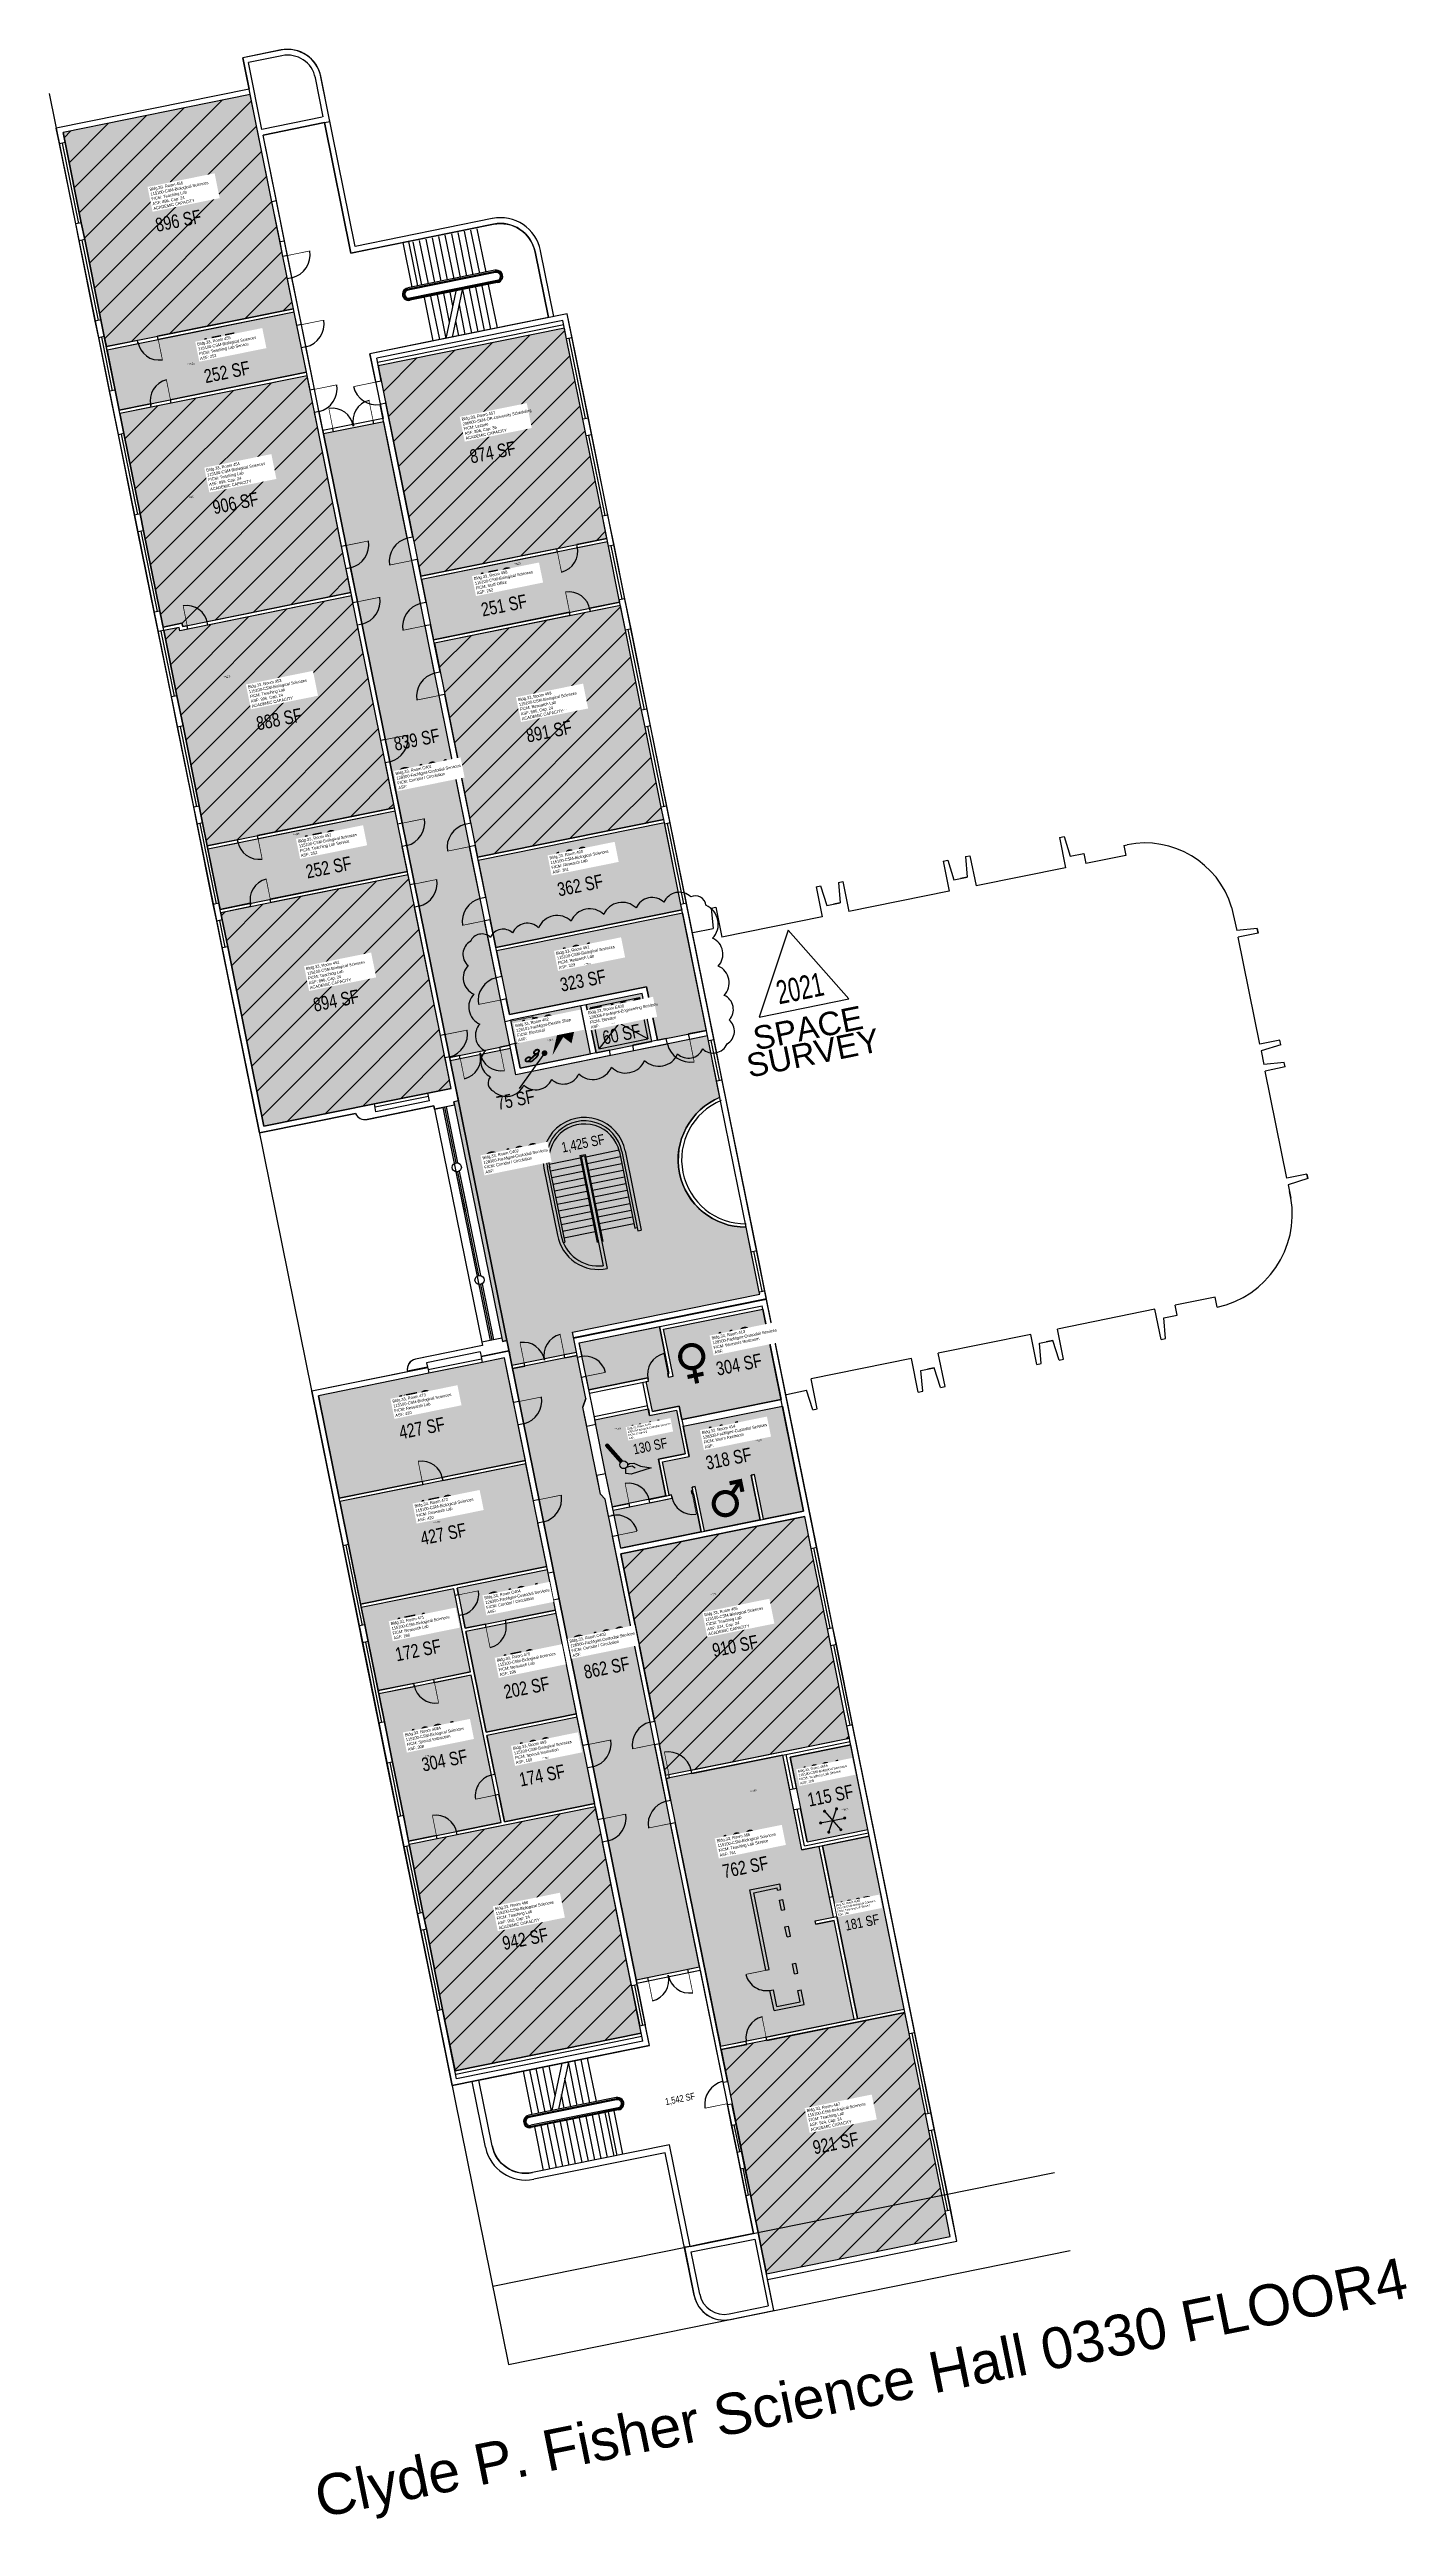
# Model space of a CAD drawing. Header units: inches. Extents: x 69218124 to 69220511, y 27679097 to 27683436.
import ezdxf
from ezdxf.enums import TextEntityAlignment as Align

# ---------------------------------------------------------------- set-up
doc = ezdxf.new("R2010")
doc.units = ezdxf.units.IN
doc.header["$LTSCALE"] = 0.25
doc.header["$MEASUREMENT"] = 0
doc.layers.get('0').update_dxf_attribs({"linetype": 'CONTINUOUS'})
for name, color, linetype in [('A-DOOR', 2, 'CONTINUOUS'), ('A-FLOR', 3, 'CONTINUOUS'), ('A-GLAZ', 1, 'CONTINUOUS'), ('A-GRID', 1, 'CONTINUOUS'), ('A-IDEN-ICON', 4, 'CONTINUOUS'), ('A-IDEN-RNUM', 7, 'CONTINUOUS'), ('A-IDEN-SNUM', 4, 'CONTINUOUS'), ('A-IDEN-VNUM', 4, 'CONTINUOUS'), ('A-ROOF', 2, 'CONTINUOUS'), ('A-TTLB', 4, 'CONTINUOUS'), ('A-WALL', 5, 'CONTINUOUS'), ('AREA-ASSIGN', 7, 'CONTINUOUS'), ('AREA-GROSS', 1, 'CONTINUOUS'), ('AREA-OUTSIDE', 3, 'CONTINUOUS'), ('AREA-TEXT', 3, 'CONTINUOUS'), ('Rooms-Capacity', 4, 'CONTINUOUS'), ('Rooms-Category-Color', 7, 'CONTINUOUS'), ('Rooms-College-Color', 7, 'CONTINUOUS'), ('Rooms-Department-Color', 7, 'CONTINUOUS'), ('Rooms-Division-Color', 7, 'CONTINUOUS'), ('Rooms-Information', 7, 'CONTINUOUS')]:
    doc.layers.add(name, color=color, linetype=linetype)
doc.layers.add('A-REV', color=1, linetype='CONTINUOUS', true_color=0xff0000)
doc.styles.add('Arial', font='arial.ttf')
doc.styles.add('CP_AREA', font='arial.ttf', dxfattribs={"height": 15})
doc.styles.add('CP_ROOMSNUMBER', font='arial.ttf', dxfattribs={"height": 1})
doc.styles.add('CP_ROOMVNUMBER', font='arial.ttf', dxfattribs={"width": 0.85, "height": 0.075})
doc.styles.add('CP_TITLE', font='arial.ttf', dxfattribs={"width": 0.85, "height": 0.125})
doc.styles.get("Standard").update_dxf_attribs({"font": 'arial.ttf'})
doc.dimstyles.get("Standard").update_dxf_attribs({"dimtxt": 0.18, "dimasz": 0.18, "dimexe": 0.18, "dimexo": 0.0625, "dimgap": 0.09, "dimtad": 0, "dimtih": 1, "dimtoh": 1, "dimdec": 4, "dimzin": 0, "dimdsep": 46, "dimtxsty": 'Standard', "dimcen": 0.09, "dimadec": 0, "dimazin": 0, "dimtfac": 1, "dimtdec": 4, "dimtofl": 0, "dimtmove": 0, "dimatfit": 3, "dimfxl": 1, "dimtolj": 1, "dimtzin": 0, "dimarcsym": 0})
pattern_1 = [(45, (0, 0), (-26.516504294, 26.516504294), [])]

# ---------------------------------------------------------------- blocks, each defined once
blk = doc.blocks.new('CPWOMEN')
at = {"const_width": 0.015}
blk.add_lwpolyline([(-0.0375, 0, 1), (0.0475, 0, 1)], format="xyb", close=True, dxfattribs=at)
for points in [[(-0.025, -0.07), (0.035, -0.07)], [(0.005, -0.04), (0.005, -0.1)]]:
    blk.add_lwpolyline(points, dxfattribs=at)
blk = doc.blocks.new('CPMEN')
at = {"const_width": 0.015}
blk.add_lwpolyline([(-0.0575, -0.02, 1), (0.0275, -0.02, 1)], format="xyb", close=True, dxfattribs=at)
for points in [[(0.055, 0.01), (0.055, 0.05), (0.015, 0.05)], [(0.0151, 0.0101), (0.055, 0.05)]]:
    blk.add_lwpolyline(points, dxfattribs=at)
blk = doc.blocks.new('CPCUST')
for p, q in [((0.0171, -0.0639), (0.02, -0.0466)), ((0.0358, -0.0705), (0.0171, -0.0639)), ((0.0262, -0.0408), (0.0446, -0.0406)), ((0.0297, -0.0341), (0.0376, -0.0302)), ((0.1117, -0.0625), (0.0358, -0.0705)), ((0.0376, -0.0302), (0.0533, -0.0324)), ((0.0446, -0.0406), (0.0543, -0.0505)), ((0.0533, -0.0324), (0.0745, -0.0479)), ((0.0745, -0.0479), (0.1117, -0.0625))]:
    blk.add_line(p, q)
at = {"const_width": 0.015}
blk.add_lwpolyline([(-0.03, 0.05), (0.01, -0.0193)], dxfattribs=at)
at = {"const_width": 0.0075}
blk.add_lwpolyline([(-0.0332, 0.0481, 1), (-0.0268, 0.0519, 1)], format="xyb", close=True, dxfattribs=at)
blk.add_circle((0.0158, -0.0313), 0.0141)
blk = doc.blocks.new('CPELECT')
blk.add_lwpolyline([(0.0623, 0.0629, 0, 0.03, 0), (0.0105, -0.0168, 0.03, 0.03, 0), (-0.0105, 0.0068, 0.03, 0, 0), (-0.0623, -0.0729, 0.03, 0, 0)], format="xyseb")
blk = doc.blocks.new('CPPHONE')
for p, q in [((0.01, 0.025), (-0.02, -0.025)), ((0.017, 0.028), (-0.018, -0.033))]:
    blk.add_line(p, q)
for points in [[(0.036, 0.057), (0.042, 0.031), (0.038, 0.011), (0.008, -0.041), (-0.008, -0.056), (-0.034, -0.064)], [(0.033, 0.047), (0.037, 0.031), (0.033, 0.013), (0.004, -0.038), (-0.011, -0.051), (-0.026, -0.057)]]:
    blk.add_lwpolyline(points)
for points in [[(0.029, 0.079, 0.139889), (0.022, 0.08, 0.107118), (0.012, 0.078, 0.079812), (0.004, 0.072, 0.067459), (-0.003, 0.063, 0.067459), (-0.008, 0.051, 0.079812), (-0.009, 0.041, 0.107118), (-0.006, 0.032, 0.139889), (-0.001, 0.027, 0.139889), (0.006, 0.025, 0.107118), (0.015, 0.027, 0.079812), (0.024, 0.033, 0.067459), (0.031, 0.043, 0.067459), (0.036, 0.054, 0.079812), (0.037, 0.064, 0.107118), (0.034, 0.073, 0.139889)], [(0.026, 0.074, 0.139889), (0.022, 0.075, 0.107118), (0.014, 0.074, 0.079812), (0.007, 0.069, 0.067459), (0.001, 0.06, 0.067459), (-0.003, 0.05, 0.079812), (-0.004, 0.042, 0.107118), (-0.002, 0.034, 0.139889), (0.001, 0.031, 0.139889), (0.006, 0.03, 0.107118), (0.013, 0.032, 0.079812), (0.02, 0.037, 0.067459), (0.027, 0.045, 0.067459), (0.031, 0.055, 0.079812), (0.032, 0.064, 0.107118), (0.03, 0.071, 0.139889)], [(-0.026, -0.017, 0.139889), (-0.033, -0.015, 0.107118), (-0.043, -0.017, 0.079812), (-0.051, -0.023, 0.067459), (-0.058, -0.033, 0.067459), (-0.063, -0.044, 0.079812), (-0.064, -0.054, 0.107118), (-0.061, -0.063, 0.139889), (-0.056, -0.069, 0.139889), (-0.049, -0.07, 0.107118), (-0.04, -0.068, 0.079812), (-0.031, -0.062, 0.067459), (-0.024, -0.053, 0.067459), (-0.019, -0.041, 0.079812), (-0.018, -0.031, 0.107118), (-0.021, -0.022, 0.139889)], [(-0.029, -0.021, 0.139889), (-0.033, -0.02, 0.107118), (-0.041, -0.022, 0.079812), (-0.048, -0.027, 0.067459), (-0.054, -0.035, 0.067459), (-0.058, -0.045, 0.079812), (-0.059, -0.054, 0.107118), (-0.057, -0.061, 0.139889), (-0.054, -0.064, 0.139889), (-0.049, -0.065, 0.107118), (-0.042, -0.064, 0.079812), (-0.035, -0.059, 0.067459), (-0.028, -0.05, 0.067459), (-0.024, -0.04, 0.079812), (-0.023, -0.032, 0.107118), (-0.025, -0.024, 0.139889)]]:
    blk.add_lwpolyline(points, format="xyb", close=True)
blk = doc.blocks.new('CPREF')
for p, q in [((-0.055, 0), (0.065, 0)), ((-0.025, -0.052), (0.035, 0.052)), ((-0.025, 0.052), (0.035, -0.052))]:
    blk.add_line(p, q)
at = {"const_width": 0.0075}
for points in [[(-0.057, -0.003, 1), (-0.053, 0.003, 1)], [(-0.027, 0.049, 1), (-0.023, 0.055, 1)], [(0.033, 0.049, 1), (0.037, 0.055, 1)], [(0.063, -0.003, 1), (0.067, 0.003, 1)], [(-0.027, -0.055, 1), (-0.023, -0.049, 1)], [(0.033, -0.055, 1), (0.037, -0.049, 1)]]:
    blk.add_lwpolyline(points, format="xyb", close=True, dxfattribs=at)
blk = doc.blocks.new('Space Revision')
at = {"layer": 'A-REV', "transparency": 16777216}
blk.add_lwpolyline([(0, 2.538), (-1.465, 0), (1.465, 0)], close=True, dxfattribs=at)
at = {"layer": 'A-REV', "transparency": 16777216, "insert": (0, -0.274), "char_height": 0.75, "attachment_point": 2, "line_spacing_factor": 0.65, "style": 'Arial'}
blk.add_mtext_dynamic_manual_height_columns('SPACE\\PSURVEY', width=1.2391, gutter_width=0.0182, heights=[0], dxfattribs=at)
at = {"layer": 'A-REV', "transparency": 16777216, "style": 'Arial', "width": 0.65}
blk.add_attdef('YEAR', text='', height=0.75, dxfattribs=at).set_placement((0, 0.646), align=Align.MIDDLE_CENTER)
at = {"layer": 'A-REV', "style": 'Arial', "flags": 1}
blk.add_attdef('UPDATES', text='', height=0.75, dxfattribs=at).set_placement((1.499, 1.084), align=Align.TOP_LEFT)

msp = doc.modelspace()

# ---------------------------------------------------------------- hatches: boundary and pattern name
at = {"layer": 'Rooms-Capacity'}
h = msp.add_hatch(dxfattribs=at)
h.set_pattern_fill('ANSI31', color=256, scale=300, style=0)
h.set_pattern_definition(pattern_1)
h.paths.add_polyline_path([(69218477.3, 27683356.9), (69218148, 27683290.3), (69218151.6, 27683272.6), (69218180.1, 27683131.5), (69218186.1, 27683102.1), (69218214.6, 27682960.9), (69218220.6, 27682931.5), (69218224.2, 27682913.9), (69218553.5, 27682980.5)])
h = msp.add_hatch(dxfattribs=at)
h.set_pattern_fill('ANSI31', color=256, scale=300, style=0)
h.set_pattern_definition(pattern_1)
h.paths.add_polyline_path([(69219104.5, 27682576.7), (69219096.6, 27682615.9), (69219068, 27682757), (69219062.1, 27682786.4), (69219033.5, 27682927.6), (69219029.8, 27682946.2), (69218702.4, 27682880), (69218777.2, 27682510.5)])
h = msp.add_hatch(dxfattribs=at)
h.set_pattern_fill('ANSI31', color=256, scale=300, style=0)
h.set_pattern_definition(pattern_1)
h.paths.add_polyline_path([(69218577.3, 27682862.9), (69218248, 27682796.3), (69218255.1, 27682761), (69218283.7, 27682619.8), (69218289.6, 27682590.4), (69218318.2, 27682449.3), (69218323.9, 27682420.9), (69218357.2, 27682427.7), (69218358.4, 27682421.8), (69218654.4, 27682481.7), (69218593.7, 27682781.5)])
h = msp.add_hatch(dxfattribs=at)
h.set_pattern_fill('ANSI31', color=256, scale=300, style=0)
h.set_pattern_definition(pattern_1)
h.paths.add_polyline_path([(69218353.7, 27682414.7), (69218352.5, 27682420.6), (69218325.1, 27682415), (69218348.3, 27682300.3), (69218359, 27682247.4), (69218387.6, 27682106.3), (69218393.5, 27682076.9), (69218401.7, 27682036.7), (69218731, 27682103.3), (69218655.6, 27682475.8)])
h = msp.add_hatch(dxfattribs=at)
h.set_pattern_fill('ANSI31', color=256, scale=300, style=0)
h.set_pattern_definition(pattern_1)
h.paths.add_polyline_path([(69218877.1, 27682016.5), (69219204.5, 27682082.7), (69219200.1, 27682104.3), (69219171.6, 27682245.4), (69219165.6, 27682274.8), (69219137.1, 27682415.9), (69219128.3, 27682459.1), (69218801, 27682392.8)])
h = msp.add_hatch(dxfattribs=at)
h.set_pattern_fill('ANSI31', color=256, scale=300, style=0)
h.set_pattern_definition(pattern_1)
h.paths.add_polyline_path([(69218754.8, 27681985.7), (69218425.5, 27681919), (69218428, 27681906.3), (69218437.6, 27681859.3), (69218501.4, 27681543.6), (69218695.5, 27681582.9), (69218789.6, 27681602), (69218830.7, 27681610.3)])
h = msp.add_hatch(dxfattribs=at)
h.set_pattern_fill('ANSI31', color=256, scale=300, style=0)
h.set_pattern_definition(pattern_1)
h.paths.add_polyline_path([(69219207.7, 27680403.1), (69219531.1, 27680468.5), (69219526.7, 27680490.1), (69219498.2, 27680631.2), (69219492.2, 27680660.6), (69219463.7, 27680801.7), (69219452.4, 27680857.6), (69219128.9, 27680792.2)])
h = msp.add_hatch(dxfattribs=at)
h.set_pattern_fill('ANSI31', color=256, scale=300, style=0)
h.set_pattern_definition(pattern_1)
h.paths.add_polyline_path([(69218756.8, 27680281.2), (69218757.2, 27680279.3), (69218781, 27680161.7), (69218787, 27680132.3), (69218815.6, 27679991.1), (69218837.4, 27679883.3), (69219164.7, 27679949.5), (69219084.2, 27680347.5)])
h = msp.add_hatch(dxfattribs=at)
h.set_pattern_fill('ANSI31', color=256, scale=300, style=0)
h.set_pattern_definition(pattern_1)
h.paths.add_polyline_path([(69219670.7, 27679778.5), (69219664.8, 27679807.9), (69219636.2, 27679949), (69219628.7, 27679986.3), (69219305.3, 27679920.8), (69219385, 27679526.8), (69219708.4, 27679592.3), (69219699.3, 27679637.3)])
at = {"layer": 'Rooms-Category-Color', "true_color": 0xe3f498}
for points in [[(69218477.3, 27683356.9), (69218148, 27683290.3), (69218151.6, 27683272.6), (69218180.1, 27683131.5), (69218186.1, 27683102.1), (69218214.6, 27682960.9), (69218220.6, 27682931.5), (69218224.2, 27682913.9), (69218553.5, 27682980.5)], [(69218576.1, 27682868.8), (69218554.6, 27682974.6), (69218225.4, 27682908), (69218239.6, 27682837.4), (69218246.8, 27682802.1)], [(69218577.3, 27682862.9), (69218248, 27682796.3), (69218255.1, 27682761), (69218283.7, 27682619.8), (69218289.6, 27682590.4), (69218318.2, 27682449.3), (69218323.9, 27682420.9), (69218357.2, 27682427.7), (69218358.4, 27682421.8), (69218654.4, 27682481.7), (69218593.7, 27682781.5)], [(69218353.7, 27682414.7), (69218352.5, 27682420.6), (69218325.1, 27682415), (69218348.3, 27682300.3), (69218359, 27682247.4), (69218387.6, 27682106.3), (69218393.5, 27682076.9), (69218401.7, 27682036.7), (69218731, 27682103.3), (69218655.6, 27682475.8)], [(69218877.1, 27682016.5), (69219204.5, 27682082.7), (69219200.1, 27682104.3), (69219171.6, 27682245.4), (69219165.6, 27682274.8), (69219137.1, 27682415.9), (69219128.3, 27682459.1), (69218801, 27682392.8)], [(69218753.6, 27681991.5), (69218732.1, 27682097.4), (69218402.9, 27682030.8), (69218422.1, 27681935.7), (69218424.3, 27681924.9)], [(69218909.2, 27681857.7), (69219236.6, 27681923.9), (69219234.6, 27681933.7), (69219205.7, 27682076.8), (69218878.3, 27682010.6)], [(69218754.8, 27681985.7), (69218425.5, 27681919), (69218428, 27681906.3), (69218437.6, 27681859.3), (69218501.4, 27681543.6), (69218695.5, 27681582.9), (69218789.6, 27681602), (69218830.7, 27681610.3)], [(69218910.4, 27681851.8), (69218933, 27681740.1), (69219174.2, 27681788.9), (69219193.2, 27681694.8), (69219279.4, 27681712.2), (69219237.8, 27681918)], [(69218924.6, 27681136.5), (69218885.4, 27681128.6), (69218791.3, 27681109.5), (69218597.2, 27681070.2), (69218633.7, 27680889.9), (69218961.1, 27680956.1)], [(69218962.2, 27680950.3), (69218634.9, 27680884), (69218650.2, 27680808.5), (69218671.4, 27680703.7), (69218998.7, 27680769.9)], [(69219207.7, 27680403.1), (69219531.1, 27680468.5), (69219526.7, 27680490.1), (69219498.2, 27680631.2), (69219492.2, 27680660.6), (69219463.7, 27680801.7), (69219452.4, 27680857.6), (69219128.9, 27680792.2)], [(69218835.3, 27680730.7), (69218672.6, 27680697.8), (69218678.7, 27680667.4), (69218684.7, 27680638), (69218702.1, 27680551.8), (69218864.8, 27680584.7)], [(69218856.6, 27680655.5), (69218892.3, 27680479), (69219051.1, 27680511.2), (69219015.4, 27680687.6)], [(69218866, 27680578.8), (69218703.3, 27680545.9), (69218713.2, 27680496.9), (69218727.5, 27680426.3), (69218746.5, 27680332.2), (69218755.7, 27680287.1), (69218918.4, 27680320)], [(69218924.2, 27680321.2), (69219083, 27680353.4), (69219052.3, 27680505.3), (69218893.5, 27680473.1)], [(69219563.6, 27680307.8), (69219533.5, 27680456.7), (69219426.6, 27680435.1), (69219456.8, 27680286.1)], [(69219208.9, 27680397.2), (69219304.1, 27679926.7), (69219539.3, 27679974.3), (69219504.2, 27680147.8), (69219471.8, 27680141.2), (69219470.6, 27680147.1), (69219503, 27680153.7), (69219477.8, 27680278.1), (69219447.4, 27680272), (69219413.7, 27680438.6)], [(69218756.8, 27680281.2), (69218757.2, 27680279.3), (69218781, 27680161.7), (69218787, 27680132.3), (69218815.6, 27679991.1), (69218837.4, 27679883.3), (69219164.7, 27679949.5), (69219084.2, 27680347.5)], [(69219566, 27680296), (69219483.7, 27680279.3), (69219545.1, 27679975.5), (69219627.5, 27679992.2)], [(69219670.7, 27679778.5), (69219664.8, 27679807.9), (69219636.2, 27679949), (69219628.7, 27679986.3), (69219305.3, 27679920.8), (69219385, 27679526.8), (69219708.4, 27679592.3), (69219699.3, 27679637.3)]]:
    msp.add_hatch(color=61, dxfattribs=at).paths.add_polyline_path(points)
at = {"layer": 'Rooms-Category-Color', "true_color": 0xffff64}
msp.add_hatch(color=51, dxfattribs=at).paths.add_polyline_path([(69219104.5, 27682576.7), (69219096.6, 27682615.9), (69219068, 27682757), (69219062.1, 27682786.4), (69219033.5, 27682927.6), (69219029.8, 27682946.2), (69218702.4, 27682880), (69218777.2, 27682510.5)])
at = {"layer": 'Rooms-Category-Color', "true_color": 0xadadad}
for points in [[(69218827.9, 27681664.7), (69218933.7, 27681686.1), (69218712, 27682782), (69218606.2, 27682760.6)], [(69219075.6, 27681671), (69219058.5, 27681755.3), (69218935, 27681730.3), (69218952.1, 27681646)], [(69219166.3, 27681777.1), (69219068.3, 27681757.2), (69219085.4, 27681672.9), (69219183.4, 27681692.8)], [(69219055.9, 27681163.1), (69219197, 27681191.6), (69219213.7, 27681109.3), (69219211.7, 27681108.9), (69219212.9, 27681103), (69219220.8, 27681104.6), (69219204.1, 27681186.9), (69219378.6, 27681222.2), (69219410.7, 27681063.4), (69219236.2, 27681028.1), (69219231.5, 27681051.7), (69219184.4, 27681042.1), (69219173.7, 27681095.1), (69219177.6, 27681095.9), (69219176.5, 27681101.7), (69219072.6, 27681080.7)], [(69219155.9, 27680043.6), (69219267.6, 27680066.2), (69219101.3, 27680888.1), (69219093.4, 27680897.2), (69219062.4, 27681050.1), (69219067.5, 27681065.4), (69219052.2, 27681140.9), (69218938.5, 27681117.9)], [(69219083.3, 27681027.8), (69219177.4, 27681046.8), (69219179.7, 27681035.1), (69219226.8, 27681044.6), (69219242.3, 27680968.1), (69219195.2, 27680958.6), (69219208.3, 27680893.9), (69219114.2, 27680874.9), (69219102.3, 27680933.7)], [(69219115.4, 27680869), (69219219.3, 27680890), (69219218.1, 27680895.9), (69219214.2, 27680895.1), (69219202.3, 27680953.9), (69219249.3, 27680963.5), (69219238.6, 27681016.4), (69219413.1, 27681051.7), (69219450.4, 27680867.4), (69219379.8, 27680853.1), (69219363.9, 27680931.5), (69219358, 27680930.4), (69219373.9, 27680851.9), (69219275.9, 27680832.1), (69219260, 27680910.5), (69219254.2, 27680909.3), (69219255.3, 27680903.5), (69219253.4, 27680903.1), (69219254.6, 27680897.2), (69219256.5, 27680897.6), (69219270, 27680830.9), (69219128.9, 27680802.4)], [(69219014.2, 27680693.5), (69218999.9, 27680764), (69218841.1, 27680731.9), (69218855.4, 27680661.3)]]:
    msp.add_hatch(color=253, dxfattribs=at).paths.add_polyline_path(points)
at = {"layer": 'Rooms-Category-Color', "true_color": 0xfa9ba3}
msp.add_hatch(color=241, dxfattribs=at).paths.add_polyline_path([(69219127.1, 27682465), (69219126.3, 27682468.9), (69219107.3, 27682563), (69219105.7, 27682570.8), (69218778.4, 27682504.6), (69218799.8, 27682398.7)])
at = {"layer": 'Rooms-Category-Color', "true_color": 0xadadad}
h = msp.add_hatch(color=253, dxfattribs=at)
edge = h.paths.add_edge_path()
edge.add_line((69219303.3, 27681594.6), (69219283.2, 27681693.6))
edge.add_line((69219283.2, 27681693.6), (69219281.4, 27681702.4))
edge.add_line((69219281.4, 27681702.4), (69218944.3, 27681634.2))
edge.add_line((69218944.3, 27681634.2), (69218934.9, 27681680.3))
edge.add_line((69218934.9, 27681680.3), (69218829.1, 27681658.8))
edge.add_line((69218829.1, 27681658.8), (69218843.3, 27681588.3))
edge.add_line((69218843.3, 27681588.3), (69218835.5, 27681586.8))
edge.add_line((69218835.5, 27681586.8), (69218836.7, 27681580.9))
edge.add_line((69218836.7, 27681580.9), (69218836.7, 27681580.9))
edge.add_line((69218836.7, 27681580.9), (69218920.8, 27681165.3))
edge.add_line((69218920.8, 27681165.3), (69218928.6, 27681166.9))
edge.add_line((69218928.6, 27681166.9), (69218932.2, 27681149.2))
edge.add_line((69218932.2, 27681149.2), (69218934.4, 27681138.5))
edge.add_line((69218934.4, 27681138.5), (69218937.3, 27681123.8))
edge.add_line((69218937.3, 27681123.8), (69219051, 27681146.8))
edge.add_line((69219051, 27681146.8), (69219043.9, 27681182))
edge.add_line((69219043.9, 27681182), (69219373.2, 27681248.7))
edge.add_line((69219373.2, 27681248.7), (69219372.4, 27681252.6))
edge.add_line((69219372.4, 27681252.6), (69219349.4, 27681366.3))
edge.add_arc((69219348.5, 27681484.9), 118.6, 112.4189, 270.4584, ccw=False)
at = {"layer": 'Rooms-College-Color', "true_color": 0xffe090}
for points in [[(69218477.3, 27683356.9), (69218148, 27683290.3), (69218151.6, 27683272.6), (69218180.1, 27683131.5), (69218186.1, 27683102.1), (69218214.6, 27682960.9), (69218220.6, 27682931.5), (69218224.2, 27682913.9), (69218553.5, 27682980.5)], [(69218576.1, 27682868.8), (69218554.6, 27682974.6), (69218225.4, 27682908), (69218239.6, 27682837.4), (69218246.8, 27682802.1)], [(69218577.3, 27682862.9), (69218248, 27682796.3), (69218255.1, 27682761), (69218283.7, 27682619.8), (69218289.6, 27682590.4), (69218318.2, 27682449.3), (69218323.9, 27682420.9), (69218357.2, 27682427.7), (69218358.4, 27682421.8), (69218654.4, 27682481.7), (69218593.7, 27682781.5)], [(69219127.1, 27682465), (69219126.3, 27682468.9), (69219107.3, 27682563), (69219105.7, 27682570.8), (69218778.4, 27682504.6), (69218799.8, 27682398.7)], [(69218353.7, 27682414.7), (69218352.5, 27682420.6), (69218325.1, 27682415), (69218348.3, 27682300.3), (69218359, 27682247.4), (69218387.6, 27682106.3), (69218393.5, 27682076.9), (69218401.7, 27682036.7), (69218731, 27682103.3), (69218655.6, 27682475.8)], [(69218877.1, 27682016.5), (69219204.5, 27682082.7), (69219200.1, 27682104.3), (69219171.6, 27682245.4), (69219165.6, 27682274.8), (69219137.1, 27682415.9), (69219128.3, 27682459.1), (69218801, 27682392.8)], [(69218753.6, 27681991.5), (69218732.1, 27682097.4), (69218402.9, 27682030.8), (69218422.1, 27681935.7), (69218424.3, 27681924.9)], [(69218909.2, 27681857.7), (69219236.6, 27681923.9), (69219234.6, 27681933.7), (69219205.7, 27682076.8), (69218878.3, 27682010.6)], [(69218754.8, 27681985.7), (69218425.5, 27681919), (69218428, 27681906.3), (69218437.6, 27681859.3), (69218501.4, 27681543.6), (69218695.5, 27681582.9), (69218789.6, 27681602), (69218830.7, 27681610.3)], [(69218910.4, 27681851.8), (69218933, 27681740.1), (69219174.2, 27681788.9), (69219193.2, 27681694.8), (69219279.4, 27681712.2), (69219237.8, 27681918)], [(69218924.6, 27681136.5), (69218885.4, 27681128.6), (69218791.3, 27681109.5), (69218597.2, 27681070.2), (69218633.7, 27680889.9), (69218961.1, 27680956.1)], [(69218962.2, 27680950.3), (69218634.9, 27680884), (69218650.2, 27680808.5), (69218671.4, 27680703.7), (69218998.7, 27680769.9)], [(69219207.7, 27680403.1), (69219531.1, 27680468.5), (69219526.7, 27680490.1), (69219498.2, 27680631.2), (69219492.2, 27680660.6), (69219463.7, 27680801.7), (69219452.4, 27680857.6), (69219128.9, 27680792.2)], [(69218835.3, 27680730.7), (69218672.6, 27680697.8), (69218678.7, 27680667.4), (69218684.7, 27680638), (69218702.1, 27680551.8), (69218864.8, 27680584.7)], [(69218856.6, 27680655.5), (69218892.3, 27680479), (69219051.1, 27680511.2), (69219015.4, 27680687.6)], [(69218866, 27680578.8), (69218703.3, 27680545.9), (69218713.2, 27680496.9), (69218727.5, 27680426.3), (69218746.5, 27680332.2), (69218755.7, 27680287.1), (69218918.4, 27680320)], [(69218924.2, 27680321.2), (69219083, 27680353.4), (69219052.3, 27680505.3), (69218893.5, 27680473.1)], [(69219563.6, 27680307.8), (69219533.5, 27680456.7), (69219426.6, 27680435.1), (69219456.8, 27680286.1)], [(69219208.9, 27680397.2), (69219304.1, 27679926.7), (69219539.3, 27679974.3), (69219504.2, 27680147.8), (69219471.8, 27680141.2), (69219470.6, 27680147.1), (69219503, 27680153.7), (69219477.8, 27680278.1), (69219447.4, 27680272), (69219413.7, 27680438.6)], [(69218756.8, 27680281.2), (69218757.2, 27680279.3), (69218781, 27680161.7), (69218787, 27680132.3), (69218815.6, 27679991.1), (69218837.4, 27679883.3), (69219164.7, 27679949.5), (69219084.2, 27680347.5)], [(69219566, 27680296), (69219483.7, 27680279.3), (69219545.1, 27679975.5), (69219627.5, 27679992.2)], [(69219670.7, 27679778.5), (69219664.8, 27679807.9), (69219636.2, 27679949), (69219628.7, 27679986.3), (69219305.3, 27679920.8), (69219385, 27679526.8), (69219708.4, 27679592.3), (69219699.3, 27679637.3)]]:
    msp.add_hatch(color=41, dxfattribs=at).paths.add_polyline_path(points)
at = {"layer": 'Rooms-College-Color', "true_color": 0xffff64}
msp.add_hatch(color=51, dxfattribs=at).paths.add_polyline_path([(69219104.5, 27682576.7), (69219096.6, 27682615.9), (69219068, 27682757), (69219062.1, 27682786.4), (69219033.5, 27682927.6), (69219029.8, 27682946.2), (69218702.4, 27682880), (69218777.2, 27682510.5)])
at = {"layer": 'Rooms-College-Color', "true_color": 0xadadad}
for points in [[(69218827.9, 27681664.7), (69218933.7, 27681686.1), (69218712, 27682782), (69218606.2, 27682760.6)], [(69219075.6, 27681671), (69219058.5, 27681755.3), (69218935, 27681730.3), (69218952.1, 27681646)], [(69219166.3, 27681777.1), (69219068.3, 27681757.2), (69219085.4, 27681672.9), (69219183.4, 27681692.8)], [(69219055.9, 27681163.1), (69219197, 27681191.6), (69219213.7, 27681109.3), (69219211.7, 27681108.9), (69219212.9, 27681103), (69219220.8, 27681104.6), (69219204.1, 27681186.9), (69219378.6, 27681222.2), (69219410.7, 27681063.4), (69219236.2, 27681028.1), (69219231.5, 27681051.7), (69219184.4, 27681042.1), (69219173.7, 27681095.1), (69219177.6, 27681095.9), (69219176.5, 27681101.7), (69219072.6, 27681080.7)], [(69219155.9, 27680043.6), (69219267.6, 27680066.2), (69219101.3, 27680888.1), (69219093.4, 27680897.2), (69219062.4, 27681050.1), (69219067.5, 27681065.4), (69219052.2, 27681140.9), (69218938.5, 27681117.9)], [(69219083.3, 27681027.8), (69219177.4, 27681046.8), (69219179.7, 27681035.1), (69219226.8, 27681044.6), (69219242.3, 27680968.1), (69219195.2, 27680958.6), (69219208.3, 27680893.9), (69219114.2, 27680874.9), (69219102.3, 27680933.7)], [(69219115.4, 27680869), (69219219.3, 27680890), (69219218.1, 27680895.9), (69219214.2, 27680895.1), (69219202.3, 27680953.9), (69219249.3, 27680963.5), (69219238.6, 27681016.4), (69219413.1, 27681051.7), (69219450.4, 27680867.4), (69219379.8, 27680853.1), (69219363.9, 27680931.5), (69219358, 27680930.4), (69219373.9, 27680851.9), (69219275.9, 27680832.1), (69219260, 27680910.5), (69219254.2, 27680909.3), (69219255.3, 27680903.5), (69219253.4, 27680903.1), (69219254.6, 27680897.2), (69219256.5, 27680897.6), (69219270, 27680830.9), (69219128.9, 27680802.4)], [(69219014.2, 27680693.5), (69218999.9, 27680764), (69218841.1, 27680731.9), (69218855.4, 27680661.3)]]:
    msp.add_hatch(color=253, dxfattribs=at).paths.add_polyline_path(points)
h = msp.add_hatch(color=253, dxfattribs=at)
edge = h.paths.add_edge_path()
edge.add_line((69219303.3, 27681594.6), (69219283.2, 27681693.6))
edge.add_line((69219283.2, 27681693.6), (69219281.4, 27681702.4))
edge.add_line((69219281.4, 27681702.4), (69218944.3, 27681634.2))
edge.add_line((69218944.3, 27681634.2), (69218934.9, 27681680.3))
edge.add_line((69218934.9, 27681680.3), (69218829.1, 27681658.8))
edge.add_line((69218829.1, 27681658.8), (69218843.3, 27681588.3))
edge.add_line((69218843.3, 27681588.3), (69218835.5, 27681586.8))
edge.add_line((69218835.5, 27681586.8), (69218836.7, 27681580.9))
edge.add_line((69218836.7, 27681580.9), (69218836.7, 27681580.9))
edge.add_line((69218836.7, 27681580.9), (69218920.8, 27681165.3))
edge.add_line((69218920.8, 27681165.3), (69218928.6, 27681166.9))
edge.add_line((69218928.6, 27681166.9), (69218932.2, 27681149.2))
edge.add_line((69218932.2, 27681149.2), (69218934.4, 27681138.5))
edge.add_line((69218934.4, 27681138.5), (69218937.3, 27681123.8))
edge.add_line((69218937.3, 27681123.8), (69219051, 27681146.8))
edge.add_line((69219051, 27681146.8), (69219043.9, 27681182))
edge.add_line((69219043.9, 27681182), (69219373.2, 27681248.7))
edge.add_line((69219373.2, 27681248.7), (69219372.4, 27681252.6))
edge.add_line((69219372.4, 27681252.6), (69219349.4, 27681366.3))
edge.add_arc((69219348.5, 27681484.9), 118.6, 112.4189, 270.4584, ccw=False)
at = {"layer": 'Rooms-Department-Color', "true_color": 0xffe090}
for points in [[(69218477.3, 27683356.9), (69218148, 27683290.3), (69218151.6, 27683272.6), (69218180.1, 27683131.5), (69218186.1, 27683102.1), (69218214.6, 27682960.9), (69218220.6, 27682931.5), (69218224.2, 27682913.9), (69218553.5, 27682980.5)], [(69218576.1, 27682868.8), (69218554.6, 27682974.6), (69218225.4, 27682908), (69218239.6, 27682837.4), (69218246.8, 27682802.1)], [(69218577.3, 27682862.9), (69218248, 27682796.3), (69218255.1, 27682761), (69218283.7, 27682619.8), (69218289.6, 27682590.4), (69218318.2, 27682449.3), (69218323.9, 27682420.9), (69218357.2, 27682427.7), (69218358.4, 27682421.8), (69218654.4, 27682481.7), (69218593.7, 27682781.5)], [(69219127.1, 27682465), (69219126.3, 27682468.9), (69219107.3, 27682563), (69219105.7, 27682570.8), (69218778.4, 27682504.6), (69218799.8, 27682398.7)], [(69218353.7, 27682414.7), (69218352.5, 27682420.6), (69218325.1, 27682415), (69218348.3, 27682300.3), (69218359, 27682247.4), (69218387.6, 27682106.3), (69218393.5, 27682076.9), (69218401.7, 27682036.7), (69218731, 27682103.3), (69218655.6, 27682475.8)], [(69218877.1, 27682016.5), (69219204.5, 27682082.7), (69219200.1, 27682104.3), (69219171.6, 27682245.4), (69219165.6, 27682274.8), (69219137.1, 27682415.9), (69219128.3, 27682459.1), (69218801, 27682392.8)], [(69218753.6, 27681991.5), (69218732.1, 27682097.4), (69218402.9, 27682030.8), (69218422.1, 27681935.7), (69218424.3, 27681924.9)], [(69218909.2, 27681857.7), (69219236.6, 27681923.9), (69219234.6, 27681933.7), (69219205.7, 27682076.8), (69218878.3, 27682010.6)], [(69218754.8, 27681985.7), (69218425.5, 27681919), (69218428, 27681906.3), (69218437.6, 27681859.3), (69218501.4, 27681543.6), (69218695.5, 27681582.9), (69218789.6, 27681602), (69218830.7, 27681610.3)], [(69218910.4, 27681851.8), (69218933, 27681740.1), (69219174.2, 27681788.9), (69219193.2, 27681694.8), (69219279.4, 27681712.2), (69219237.8, 27681918)], [(69218924.6, 27681136.5), (69218885.4, 27681128.6), (69218791.3, 27681109.5), (69218597.2, 27681070.2), (69218633.7, 27680889.9), (69218961.1, 27680956.1)], [(69218962.2, 27680950.3), (69218634.9, 27680884), (69218650.2, 27680808.5), (69218671.4, 27680703.7), (69218998.7, 27680769.9)], [(69219207.7, 27680403.1), (69219531.1, 27680468.5), (69219526.7, 27680490.1), (69219498.2, 27680631.2), (69219492.2, 27680660.6), (69219463.7, 27680801.7), (69219452.4, 27680857.6), (69219128.9, 27680792.2)], [(69218835.3, 27680730.7), (69218672.6, 27680697.8), (69218678.7, 27680667.4), (69218684.7, 27680638), (69218702.1, 27680551.8), (69218864.8, 27680584.7)], [(69218856.6, 27680655.5), (69218892.3, 27680479), (69219051.1, 27680511.2), (69219015.4, 27680687.6)], [(69218866, 27680578.8), (69218703.3, 27680545.9), (69218713.2, 27680496.9), (69218727.5, 27680426.3), (69218746.5, 27680332.2), (69218755.7, 27680287.1), (69218918.4, 27680320)], [(69218924.2, 27680321.2), (69219083, 27680353.4), (69219052.3, 27680505.3), (69218893.5, 27680473.1)], [(69219563.6, 27680307.8), (69219533.5, 27680456.7), (69219426.6, 27680435.1), (69219456.8, 27680286.1)], [(69219208.9, 27680397.2), (69219304.1, 27679926.7), (69219539.3, 27679974.3), (69219504.2, 27680147.8), (69219471.8, 27680141.2), (69219470.6, 27680147.1), (69219503, 27680153.7), (69219477.8, 27680278.1), (69219447.4, 27680272), (69219413.7, 27680438.6)], [(69218756.8, 27680281.2), (69218757.2, 27680279.3), (69218781, 27680161.7), (69218787, 27680132.3), (69218815.6, 27679991.1), (69218837.4, 27679883.3), (69219164.7, 27679949.5), (69219084.2, 27680347.5)], [(69219566, 27680296), (69219483.7, 27680279.3), (69219545.1, 27679975.5), (69219627.5, 27679992.2)], [(69219670.7, 27679778.5), (69219664.8, 27679807.9), (69219636.2, 27679949), (69219628.7, 27679986.3), (69219305.3, 27679920.8), (69219385, 27679526.8), (69219708.4, 27679592.3), (69219699.3, 27679637.3)]]:
    msp.add_hatch(color=41, dxfattribs=at).paths.add_polyline_path(points)
at = {"layer": 'Rooms-Department-Color', "true_color": 0x003fff}
msp.add_hatch(color=160, dxfattribs=at).paths.add_polyline_path([(69219104.5, 27682576.7), (69219096.6, 27682615.9), (69219068, 27682757), (69219062.1, 27682786.4), (69219033.5, 27682927.6), (69219029.8, 27682946.2), (69218702.4, 27682880), (69218777.2, 27682510.5)])
at = {"layer": 'Rooms-Department-Color', "true_color": 0xacacac}
for points in [[(69218827.9, 27681664.7), (69218933.7, 27681686.1), (69218712, 27682782), (69218606.2, 27682760.6)], [(69219075.6, 27681671), (69219058.5, 27681755.3), (69218935, 27681730.3), (69218952.1, 27681646)], [(69219166.3, 27681777.1), (69219068.3, 27681757.2), (69219085.4, 27681672.9), (69219183.4, 27681692.8)], [(69219055.9, 27681163.1), (69219197, 27681191.6), (69219213.7, 27681109.3), (69219211.7, 27681108.9), (69219212.9, 27681103), (69219220.8, 27681104.6), (69219204.1, 27681186.9), (69219378.6, 27681222.2), (69219410.7, 27681063.4), (69219236.2, 27681028.1), (69219231.5, 27681051.7), (69219184.4, 27681042.1), (69219173.7, 27681095.1), (69219177.6, 27681095.9), (69219176.5, 27681101.7), (69219072.6, 27681080.7)], [(69219155.9, 27680043.6), (69219267.6, 27680066.2), (69219101.3, 27680888.1), (69219093.4, 27680897.2), (69219062.4, 27681050.1), (69219067.5, 27681065.4), (69219052.2, 27681140.9), (69218938.5, 27681117.9)], [(69219083.3, 27681027.8), (69219177.4, 27681046.8), (69219179.7, 27681035.1), (69219226.8, 27681044.6), (69219242.3, 27680968.1), (69219195.2, 27680958.6), (69219208.3, 27680893.9), (69219114.2, 27680874.9), (69219102.3, 27680933.7)], [(69219115.4, 27680869), (69219219.3, 27680890), (69219218.1, 27680895.9), (69219214.2, 27680895.1), (69219202.3, 27680953.9), (69219249.3, 27680963.5), (69219238.6, 27681016.4), (69219413.1, 27681051.7), (69219450.4, 27680867.4), (69219379.8, 27680853.1), (69219363.9, 27680931.5), (69219358, 27680930.4), (69219373.9, 27680851.9), (69219275.9, 27680832.1), (69219260, 27680910.5), (69219254.2, 27680909.3), (69219255.3, 27680903.5), (69219253.4, 27680903.1), (69219254.6, 27680897.2), (69219256.5, 27680897.6), (69219270, 27680830.9), (69219128.9, 27680802.4)], [(69219014.2, 27680693.5), (69218999.9, 27680764), (69218841.1, 27680731.9), (69218855.4, 27680661.3)]]:
    msp.add_hatch(color=253, dxfattribs=at).paths.add_polyline_path(points)
h = msp.add_hatch(color=253, dxfattribs=at)
edge = h.paths.add_edge_path()
edge.add_line((69219303.3, 27681594.6), (69219283.2, 27681693.6))
edge.add_line((69219283.2, 27681693.6), (69219281.4, 27681702.4))
edge.add_line((69219281.4, 27681702.4), (69218944.3, 27681634.2))
edge.add_line((69218944.3, 27681634.2), (69218934.9, 27681680.3))
edge.add_line((69218934.9, 27681680.3), (69218829.1, 27681658.8))
edge.add_line((69218829.1, 27681658.8), (69218843.3, 27681588.3))
edge.add_line((69218843.3, 27681588.3), (69218835.5, 27681586.8))
edge.add_line((69218835.5, 27681586.8), (69218836.7, 27681580.9))
edge.add_line((69218836.7, 27681580.9), (69218836.7, 27681580.9))
edge.add_line((69218836.7, 27681580.9), (69218920.8, 27681165.3))
edge.add_line((69218920.8, 27681165.3), (69218928.6, 27681166.9))
edge.add_line((69218928.6, 27681166.9), (69218932.2, 27681149.2))
edge.add_line((69218932.2, 27681149.2), (69218934.4, 27681138.5))
edge.add_line((69218934.4, 27681138.5), (69218937.3, 27681123.8))
edge.add_line((69218937.3, 27681123.8), (69219051, 27681146.8))
edge.add_line((69219051, 27681146.8), (69219043.9, 27681182))
edge.add_line((69219043.9, 27681182), (69219373.2, 27681248.7))
edge.add_line((69219373.2, 27681248.7), (69219372.4, 27681252.6))
edge.add_line((69219372.4, 27681252.6), (69219349.4, 27681366.3))
edge.add_arc((69219348.5, 27681484.9), 118.6, 112.4189, 270.4584, ccw=False)
at = {"layer": 'Rooms-Division-Color', "true_color": 0xffe090}
for points in [[(69218477.3, 27683356.9), (69218148, 27683290.3), (69218151.6, 27683272.6), (69218180.1, 27683131.5), (69218186.1, 27683102.1), (69218214.6, 27682960.9), (69218220.6, 27682931.5), (69218224.2, 27682913.9), (69218553.5, 27682980.5)], [(69218576.1, 27682868.8), (69218554.6, 27682974.6), (69218225.4, 27682908), (69218239.6, 27682837.4), (69218246.8, 27682802.1)], [(69218577.3, 27682862.9), (69218248, 27682796.3), (69218255.1, 27682761), (69218283.7, 27682619.8), (69218289.6, 27682590.4), (69218318.2, 27682449.3), (69218323.9, 27682420.9), (69218357.2, 27682427.7), (69218358.4, 27682421.8), (69218654.4, 27682481.7), (69218593.7, 27682781.5)], [(69219127.1, 27682465), (69219126.3, 27682468.9), (69219107.3, 27682563), (69219105.7, 27682570.8), (69218778.4, 27682504.6), (69218799.8, 27682398.7)], [(69218353.7, 27682414.7), (69218352.5, 27682420.6), (69218325.1, 27682415), (69218348.3, 27682300.3), (69218359, 27682247.4), (69218387.6, 27682106.3), (69218393.5, 27682076.9), (69218401.7, 27682036.7), (69218731, 27682103.3), (69218655.6, 27682475.8)], [(69218877.1, 27682016.5), (69219204.5, 27682082.7), (69219200.1, 27682104.3), (69219171.6, 27682245.4), (69219165.6, 27682274.8), (69219137.1, 27682415.9), (69219128.3, 27682459.1), (69218801, 27682392.8)], [(69218753.6, 27681991.5), (69218732.1, 27682097.4), (69218402.9, 27682030.8), (69218422.1, 27681935.7), (69218424.3, 27681924.9)], [(69218909.2, 27681857.7), (69219236.6, 27681923.9), (69219234.6, 27681933.7), (69219205.7, 27682076.8), (69218878.3, 27682010.6)], [(69218754.8, 27681985.7), (69218425.5, 27681919), (69218428, 27681906.3), (69218437.6, 27681859.3), (69218501.4, 27681543.6), (69218695.5, 27681582.9), (69218789.6, 27681602), (69218830.7, 27681610.3)], [(69218910.4, 27681851.8), (69218933, 27681740.1), (69219174.2, 27681788.9), (69219193.2, 27681694.8), (69219279.4, 27681712.2), (69219237.8, 27681918)], [(69218924.6, 27681136.5), (69218885.4, 27681128.6), (69218791.3, 27681109.5), (69218597.2, 27681070.2), (69218633.7, 27680889.9), (69218961.1, 27680956.1)], [(69218962.2, 27680950.3), (69218634.9, 27680884), (69218650.2, 27680808.5), (69218671.4, 27680703.7), (69218998.7, 27680769.9)], [(69219207.7, 27680403.1), (69219531.1, 27680468.5), (69219526.7, 27680490.1), (69219498.2, 27680631.2), (69219492.2, 27680660.6), (69219463.7, 27680801.7), (69219452.4, 27680857.6), (69219128.9, 27680792.2)], [(69218835.3, 27680730.7), (69218672.6, 27680697.8), (69218678.7, 27680667.4), (69218684.7, 27680638), (69218702.1, 27680551.8), (69218864.8, 27680584.7)], [(69218856.6, 27680655.5), (69218892.3, 27680479), (69219051.1, 27680511.2), (69219015.4, 27680687.6)], [(69218866, 27680578.8), (69218703.3, 27680545.9), (69218713.2, 27680496.9), (69218727.5, 27680426.3), (69218746.5, 27680332.2), (69218755.7, 27680287.1), (69218918.4, 27680320)], [(69218924.2, 27680321.2), (69219083, 27680353.4), (69219052.3, 27680505.3), (69218893.5, 27680473.1)], [(69219563.6, 27680307.8), (69219533.5, 27680456.7), (69219426.6, 27680435.1), (69219456.8, 27680286.1)], [(69219208.9, 27680397.2), (69219304.1, 27679926.7), (69219539.3, 27679974.3), (69219504.2, 27680147.8), (69219471.8, 27680141.2), (69219470.6, 27680147.1), (69219503, 27680153.7), (69219477.8, 27680278.1), (69219447.4, 27680272), (69219413.7, 27680438.6)], [(69218756.8, 27680281.2), (69218757.2, 27680279.3), (69218781, 27680161.7), (69218787, 27680132.3), (69218815.6, 27679991.1), (69218837.4, 27679883.3), (69219164.7, 27679949.5), (69219084.2, 27680347.5)], [(69219566, 27680296), (69219483.7, 27680279.3), (69219545.1, 27679975.5), (69219627.5, 27679992.2)], [(69219670.7, 27679778.5), (69219664.8, 27679807.9), (69219636.2, 27679949), (69219628.7, 27679986.3), (69219305.3, 27679920.8), (69219385, 27679526.8), (69219708.4, 27679592.3), (69219699.3, 27679637.3)]]:
    msp.add_hatch(color=41, dxfattribs=at).paths.add_polyline_path(points)
at = {"layer": 'Rooms-Division-Color', "true_color": 0x003fff}
msp.add_hatch(color=160, dxfattribs=at).paths.add_polyline_path([(69219104.5, 27682576.7), (69219096.6, 27682615.9), (69219068, 27682757), (69219062.1, 27682786.4), (69219033.5, 27682927.6), (69219029.8, 27682946.2), (69218702.4, 27682880), (69218777.2, 27682510.5)])
at = {"layer": 'Rooms-Division-Color', "true_color": 0xadadad}
for points in [[(69218827.9, 27681664.7), (69218933.7, 27681686.1), (69218712, 27682782), (69218606.2, 27682760.6)], [(69219075.6, 27681671), (69219058.5, 27681755.3), (69218935, 27681730.3), (69218952.1, 27681646)], [(69219166.3, 27681777.1), (69219068.3, 27681757.2), (69219085.4, 27681672.9), (69219183.4, 27681692.8)], [(69219055.9, 27681163.1), (69219197, 27681191.6), (69219213.7, 27681109.3), (69219211.7, 27681108.9), (69219212.9, 27681103), (69219220.8, 27681104.6), (69219204.1, 27681186.9), (69219378.6, 27681222.2), (69219410.7, 27681063.4), (69219236.2, 27681028.1), (69219231.5, 27681051.7), (69219184.4, 27681042.1), (69219173.7, 27681095.1), (69219177.6, 27681095.9), (69219176.5, 27681101.7), (69219072.6, 27681080.7)], [(69219155.9, 27680043.6), (69219267.6, 27680066.2), (69219101.3, 27680888.1), (69219093.4, 27680897.2), (69219062.4, 27681050.1), (69219067.5, 27681065.4), (69219052.2, 27681140.9), (69218938.5, 27681117.9)], [(69219083.3, 27681027.8), (69219177.4, 27681046.8), (69219179.7, 27681035.1), (69219226.8, 27681044.6), (69219242.3, 27680968.1), (69219195.2, 27680958.6), (69219208.3, 27680893.9), (69219114.2, 27680874.9), (69219102.3, 27680933.7)], [(69219115.4, 27680869), (69219219.3, 27680890), (69219218.1, 27680895.9), (69219214.2, 27680895.1), (69219202.3, 27680953.9), (69219249.3, 27680963.5), (69219238.6, 27681016.4), (69219413.1, 27681051.7), (69219450.4, 27680867.4), (69219379.8, 27680853.1), (69219363.9, 27680931.5), (69219358, 27680930.4), (69219373.9, 27680851.9), (69219275.9, 27680832.1), (69219260, 27680910.5), (69219254.2, 27680909.3), (69219255.3, 27680903.5), (69219253.4, 27680903.1), (69219254.6, 27680897.2), (69219256.5, 27680897.6), (69219270, 27680830.9), (69219128.9, 27680802.4)], [(69219014.2, 27680693.5), (69218999.9, 27680764), (69218841.1, 27680731.9), (69218855.4, 27680661.3)]]:
    msp.add_hatch(color=253, dxfattribs=at).paths.add_polyline_path(points)
h = msp.add_hatch(color=253, dxfattribs=at)
edge = h.paths.add_edge_path()
edge.add_line((69219303.3, 27681594.6), (69219283.2, 27681693.6))
edge.add_line((69219283.2, 27681693.6), (69219281.4, 27681702.4))
edge.add_line((69219281.4, 27681702.4), (69218944.3, 27681634.2))
edge.add_line((69218944.3, 27681634.2), (69218934.9, 27681680.3))
edge.add_line((69218934.9, 27681680.3), (69218829.1, 27681658.8))
edge.add_line((69218829.1, 27681658.8), (69218843.3, 27681588.3))
edge.add_line((69218843.3, 27681588.3), (69218835.5, 27681586.8))
edge.add_line((69218835.5, 27681586.8), (69218836.7, 27681580.9))
edge.add_line((69218836.7, 27681580.9), (69218836.7, 27681580.9))
edge.add_line((69218836.7, 27681580.9), (69218920.8, 27681165.3))
edge.add_line((69218920.8, 27681165.3), (69218928.6, 27681166.9))
edge.add_line((69218928.6, 27681166.9), (69218932.2, 27681149.2))
edge.add_line((69218932.2, 27681149.2), (69218934.4, 27681138.5))
edge.add_line((69218934.4, 27681138.5), (69218937.3, 27681123.8))
edge.add_line((69218937.3, 27681123.8), (69219051, 27681146.8))
edge.add_line((69219051, 27681146.8), (69219043.9, 27681182))
edge.add_line((69219043.9, 27681182), (69219373.2, 27681248.7))
edge.add_line((69219373.2, 27681248.7), (69219372.4, 27681252.6))
edge.add_line((69219372.4, 27681252.6), (69219349.4, 27681366.3))
edge.add_arc((69219348.5, 27681484.9), 118.6, 112.4189, 270.4584, ccw=False)

# ---------------------------------------------------------------- linework, layer by layer
at = {"layer": 'A-DOOR', "const_width": 1.2, "elevation": 0}
for points in [[(69218542.7, 27683074.1), (69218581.9, 27683082.1)], [(69218315.5, 27682926.2), (69218322.7, 27682891)], [(69218567.3, 27682952.6), (69218606.5, 27682960.5)], [(69218337, 27682820.4), (69218329.8, 27682855.7)], [(69218590.3, 27682838.9), (69218629.5, 27682846.8)], [(69218697.9, 27682851.6), (69218658.7, 27682843.6)], [(69218622.6, 27682770), (69218615.5, 27682805.3)], [(69218693.2, 27682784.3), (69218686, 27682819.6)], [(69218645.8, 27682564.5), (69218685, 27682572.4)], [(69218761.4, 27682537.9), (69218722.2, 27682530)], [(69219017.5, 27682553), (69219024.6, 27682517.7)], [(69218665.9, 27682465.5), (69218705.1, 27682473.4)], [(69219038.9, 27682447.1), (69219031.8, 27682482.4)], [(69218784.6, 27682423.3), (69218745.4, 27682415.3)], [(69218809.4, 27682300.7), (69218770.2, 27682292.8)], [(69218714.9, 27682223.4), (69218754.1, 27682231.3)], [(69218744.6, 27682076.4), (69218783.8, 27682084.3)], [(69218491.1, 27682048.6), (69218498.2, 27682013.3)], [(69218863.1, 27682035.1), (69218823.9, 27682027.2)], [(69218512.5, 27681942.8), (69218505.3, 27681978.1)], [(69218766.2, 27681969.5), (69218805.4, 27681977.5)], [(69218889.5, 27681904.8), (69218850.3, 27681896.8)], [(69218917.7, 27681765.6), (69218878.5, 27681757.7)], [(69218819.8, 27681704.9), (69218859, 27681712.8)], [(69218935.4, 27681728.3), (69218974.6, 27681736.2)], [(69218917.3, 27681676.7), (69218924.4, 27681641.4)], [(69219250.1, 27681696.1), (69219258, 27681656.9)], [(69218846.7, 27681662.4), (69218853.9, 27681627.1)], [(69219177.7, 27680041.9), (69219184.8, 27680006.6)], [(69219248.2, 27680056.1), (69219255.4, 27680020.9)], [(69219384.1, 27680060.2), (69219348.9, 27680053.1)]]:
    msp.add_lwpolyline(points, dxfattribs=at)
msp.add_lwpolyline([(69218366.3, 27682423.4), (69218359.2, 27682458.7, -1)], format="xyb", dxfattribs=at)
at = {"layer": 'A-DOOR'}
for points, const_width in [([(69218958.9, 27681128.2), (69218951.7, 27681163.4)], 1.2), ([(69219029.4, 27681142.4), (69219022.3, 27681177.7)], 1.2), ([(69219066.8, 27681104.1), (69219102.1, 27681111.2)], 1.2), ([(69219211.7, 27681108.9), (69219204.6, 27681144.2)], 1.2), ([(69218950.3, 27681060), (69218989.5, 27681067.9)], 1.2), ([(69218779.7, 27680919.4), (69218772.6, 27680954.7)], 1.2), ([(69218985.2, 27680887.5), (69219024.4, 27680895.4)], 1.2), ([(69219143.6, 27680880.8), (69219136.5, 27680916.1)], 1.2), ([(69219254.6, 27680897.2), (69219261.7, 27680861.9)], 1.2), ([(69219122.3, 27680824.7), (69219157.6, 27680831.8)], 1.2), ([(69218843.5, 27680720.1), (69218878.8, 27680727.3)], 1.08), ([(69218891.9, 27680662.6), (69218899, 27680627.3)], 1.2), ([(69218801.3, 27680565.7), (69218808.5, 27680530.4)], 1.2), ([(69219072.2, 27680457.2), (69219111.4, 27680465.1)], 1.2), ([(69219188.5, 27680457.4), (69219149.3, 27680449.4)], 1.2), ([(69219213.6, 27680404.3), (69219205.6, 27680443.5)], 1.2), ([(69218908.6, 27680368.1), (69218873.4, 27680360.9)], 1.2), ([(69218804.7, 27680297), (69218797.6, 27680332.3)], 1.2), ([(69219098.6, 27680326.8), (69219137.8, 27680334.8)], 1.2), ([(69219216.6, 27680318.2), (69219177.4, 27680310.3)], 1.2), ([(69219384.4, 27679943), (69219377.3, 27679978.3)], 1.08), ([(69219316.3, 27679825.8), (69219277.1, 27679817.9)], 1.2)]:
    msp.add_lwpolyline(points, dxfattribs=dict(at, const_width=const_width))
for centre, radius, start, end in [((69218540.3, 27683075.7, 0), 42.1, 284.1782, 8.6991), ((69218564.9, 27682954.2, 0), 42.1, 284.1782, 8.6991), ((69218316.7, 27682928, 0), 37.5, 189.1481, 279.1481), ((69218338.7, 27682819.2, 0), 37.5, 103.7293, 193.7293), ((69218587.9, 27682840.5, 0), 42.1, 284.1782, 8.6991), ((69218699.5, 27682853.9, 0), 42.1, 194.1782, 278.6991), ((69218621.4, 27682768.2, 0), 37.5, 9.1481, 99.1481), ((69218695, 27682783.1, 0), 37.5, 103.7293, 193.7293), ((69218643.5, 27682566, 0), 42.1, 284.1782, 8.6991), ((69218763.8, 27682536.4, 0), 42.1, 104.1782, 188.6991), ((69219015.7, 27682554.1, 0), 37.5, 283.7293, 13.7293), ((69218365.1, 27682421.6, 0), 37.5, 9.1481, 99.1481), ((69218663.5, 27682467, 0), 42.1, 284.1782, 8.6991), ((69218787, 27682421.7, 0), 42.1, 104.1782, 188.6991), ((69219037.7, 27682445.3, 0), 37.5, 9.1481, 99.1481), ((69218811.8, 27682299.2, 0), 42.1, 104.1782, 188.6991), ((69218712.5, 27682225, 0), 42.1, 284.1782, 8.6991), ((69218742.2, 27682077.9, 0), 42.1, 284.1782, 8.6991), ((69218865.5, 27682033.6, 0), 42.1, 104.1782, 188.6991), ((69218492.2, 27682050.4, 0), 37.5, 189.1481, 279.1481), ((69218514.3, 27681941.6, 0), 37.5, 103.7293, 193.7293), ((69218763.8, 27681971.1, 0), 42.1, 284.1782, 8.6991), ((69218891.9, 27681903.2, 0), 42.1, 104.1782, 188.6991), ((69218920, 27681764, 0), 42.1, 104.1782, 188.6991), ((69218817.4, 27681706.5, 0), 42.1, 284.1782, 8.6991), ((69218933.1, 27681729.9, 0), 42.1, 284.1782, 8.6991), ((69218845, 27681663.6, 0), 37.5, 283.7293, 13.7293), ((69218918.5, 27681678.5, 0), 37.5, 189.1481, 279.1481), ((69219251.6, 27681698.4, 0), 42.1, 194.1782, 278.6991), ((69218957.7, 27681126.4), 37.5, 9.1481, 99.1481), ((69219031.2, 27681141.3), 37.5, 103.7293, 193.7293), ((69219065.6, 27681102.3), 37.5, 13.7293, 103.7293), ((69219213.5, 27681107.7), 37.5, 103.7293, 193.7293), ((69218947.9, 27681061.5), 42.1, 284.1782, 8.6991), ((69218778.6, 27680917.7), 37.5, 9.1481, 99.1481), ((69218982.8, 27680889), 42.1, 284.1782, 8.6991), ((69219142.4, 27680879.1), 37.5, 9.1481, 99.1481), ((69219255.7, 27680898.9), 37.5, 189.1481, 279.1481), ((69219121.2, 27680822.9), 37.5, 13.7293, 103.7293), ((69218841.4, 27680721.6), 37.8, 284.1782, 8.6991), ((69218890.1, 27680663.8), 37.5, 283.7293, 13.7293), ((69218802.5, 27680567.5), 37.5, 189.1481, 279.1481), ((69219190.9, 27680455.8), 42.1, 104.1782, 188.6991), ((69219069.8, 27680458.8), 42.1, 284.1782, 8.6991), ((69219212, 27680401.9), 42.1, 14.1782, 98.6991), ((69218910.4, 27680366.9), 37.5, 99.1481, 189.1481), ((69218803.5, 27680295.3), 37.5, 9.1481, 99.1481), ((69219096.2, 27680328.4), 42.1, 284.1782, 8.6991), ((69219219, 27680316.6), 42.1, 104.1782, 188.6991), ((69219175.9, 27680043, 0), 37.5, 283.7293, 13.7293), ((69219249.4, 27680057.9, 0), 37.5, 189.1481, 279.1481), ((69219385.3, 27680062, 0), 37.5, 193.7293, 283.7293), ((69219386.6, 27679941.6), 37.8, 104.1782, 188.6991), ((69219318.6, 27679824.3), 42.1, 104.1782, 188.6991)]:
    msp.add_arc(centre, radius, start, end, dxfattribs=at)
at = {"layer": 'A-FLOR'}
for p, q in [((69218774.5, 27683100.7, 0), (69218790, 27683024.3, 0)), ((69218774.5, 27683100.7, 0), (69218790, 27683024.3, 0)), ((69218785.8, 27683103, 0), (69218801.3, 27683026.5, 0)), ((69218785.8, 27683103, 0), (69218801.3, 27683026.5, 0)), ((69218797.1, 27683105.3, 0), (69218812.6, 27683028.8, 0)), ((69218797.1, 27683105.3, 0), (69218812.6, 27683028.8, 0)), ((69218808.4, 27683107.5, 0), (69218823.8, 27683031.1, 0)), ((69218808.4, 27683107.5, 0), (69218823.8, 27683031.1, 0)), ((69218819.6, 27683109.8, 0), (69218835.1, 27683033.4, 0)), ((69218819.6, 27683109.8, 0), (69218835.1, 27683033.4, 0)), ((69218830.9, 27683112.1, 0), (69218846.4, 27683035.7, 0)), ((69218830.9, 27683112.1, 0), (69218846.4, 27683035.7, 0)), ((69218842.2, 27683114.4, 0), (69218857.6, 27683037.9, 0)), ((69218842.2, 27683114.4, 0), (69218857.6, 27683037.9, 0)), ((69218853.4, 27683116.7, 0), (69218868.9, 27683040.2, 0)), ((69218853.4, 27683116.7, 0), (69218868.9, 27683040.2, 0)), ((69218864.7, 27683118.9, 0), (69218880.2, 27683042.5, 0)), ((69218864.7, 27683118.9, 0), (69218880.2, 27683042.5, 0)), ((69218876, 27683121.2, 0), (69218891.5, 27683044.8, 0)), ((69218876, 27683121.2, 0), (69218891.5, 27683044.8, 0)), ((69218763.3, 27683098.4, 0), (69218778.7, 27683022, 0)), ((69218763.3, 27683098.4, 0), (69218778.7, 27683022, 0)), ((69218849.9, 27683013.9, 0), (69218832.4, 27682930.8, 0)), ((69218849.9, 27683013.9, 0), (69218832.4, 27682930.8, 0)), ((69218850.7, 27683014.1, 0), (69218866.2, 27682937.6, 0)), ((69218850.7, 27683014.1, 0), (69218866.2, 27682937.6, 0)), ((69218862, 27683016.4, 0), (69218877.5, 27682939.9, 0)), ((69218862, 27683016.4, 0), (69218877.5, 27682939.9, 0)), ((69218873.3, 27683018.7, 0), (69218888.7, 27682942.2, 0)), ((69218873.3, 27683018.7, 0), (69218888.7, 27682942.2, 0)), ((69218884.6, 27683020.9, 0), (69218900, 27682944.5, 0)), ((69218884.6, 27683020.9, 0), (69218900, 27682944.5, 0)), ((69218895.8, 27683023.2, 0), (69218911.3, 27682946.8, 0)), ((69218895.8, 27683023.2, 0), (69218911.3, 27682946.8, 0)), ((69218783.1, 27683000.4, 0), (69218798.6, 27682924, 0)), ((69218794.4, 27683002.7, 0), (69218809.8, 27682926.2, 0)), ((69218805.7, 27683005, 0), (69218821.1, 27682928.5, 0)), ((69218816.9, 27683007.3, 0), (69218827.1, 27682956.9, 0)), ((69218838.6, 27683011.6, 0), (69218821.1, 27682928.5, 0)), ((69218828.2, 27683009.5, 0), (69218833.1, 27682985.4, 0)), ((69218844.4, 27682987.6, 0), (69218854.9, 27682935.4, 0)), ((69218844.4, 27682987.6, 0), (69218854.9, 27682935.4, 0)), ((69218838.4, 27682959.2, 0), (69218843.7, 27682933.1, 0)), ((69218838.4, 27682959.2, 0), (69218843.7, 27682933.1, 0)), ((69219075.4, 27681752.5, 0), (69219161.6, 27681770, 0)), ((69219161.6, 27681770, 0), (69219090.1, 27681680, 0)), ((69219161.6, 27681770, 0), (69219176.3, 27681697.5, 0)), ((69219075.4, 27681752.5, 0), (69219090.1, 27681680, 0)), ((69219176.3, 27681697.5, 0), (69219075.4, 27681752.5, 0)), ((69219090.1, 27681680, 0), (69219176.3, 27681697.5, 0)), ((69218836.7, 27681580.9, 0), (69218920.8, 27681165.3, 0)), ((69218801.4, 27681573.7, 0), (69218885.5, 27681158.2, 0)), ((69219056.7, 27681492.1, 0), (69219066.5, 27681494.1, 0)), ((69219066.5, 27681494.1, 0), (69219097.4, 27681341.2, 0)), ((69219067.3, 27681490.2, 0), (69219125.8, 27681502, 0)), ((69219126.7, 27681498.7, 0), (69219153.8, 27681364.8, 0)), ((69219002.7, 27681477.1, 0), (69219057.4, 27681488.2, 0)), ((69219003.2, 27681473.7, 0), (69219030.3, 27681339.9, 0)), ((69219005.1, 27681465.4, 0), (69219059.8, 27681476.4, 0)), ((69219007.5, 27681453.6, 0), (69219062.2, 27681464.7, 0)), ((69219009.9, 27681441.8, 0), (69219064.6, 27681452.9, 0)), ((69219056.7, 27681492.1, 0), (69219087.6, 27681339.2, 0)), ((69219059, 27681490.5, 0), (69219064.9, 27681491.7, 0)), ((69219069.6, 27681478.4, 0), (69219128.2, 27681490.3, 0)), ((69219072, 27681466.6, 0), (69219130.6, 27681478.5, 0)), ((69219074.4, 27681454.9, 0), (69219133, 27681466.7, 0)), ((69219076.8, 27681443.1, 0), (69219135.4, 27681455, 0)), ((69219012.3, 27681430.1, 0), (69219067, 27681441.1, 0)), ((69219014.6, 27681418.3, 0), (69219069.3, 27681429.4, 0)), ((69219017, 27681406.5, 0), (69219071.7, 27681417.6, 0)), ((69219079.2, 27681431.4, 0), (69219137.7, 27681443.2, 0)), ((69219081.5, 27681419.6, 0), (69219140.1, 27681431.5, 0)), ((69219083.9, 27681407.8, 0), (69219142.5, 27681419.7, 0)), ((69219086.3, 27681396.1, 0), (69219144.9, 27681407.9, 0)), ((69219019.4, 27681394.8, 0), (69219074.1, 27681405.9, 0)), ((69219021.8, 27681383, 0), (69219076.5, 27681394.1, 0)), ((69219024.1, 27681371.3, 0), (69219078.9, 27681382.3, 0)), ((69219026.5, 27681359.5, 0), (69219081.2, 27681370.6, 0)), ((69219088.7, 27681384.3, 0), (69219147.3, 27681396.2, 0)), ((69219091.1, 27681372.6, 0), (69219149.6, 27681384.4, 0)), ((69219093.4, 27681360.8, 0), (69219152, 27681372.6, 0)), ((69219153.8, 27681364.8, 0), (69219157.7, 27681365.6, 0)), ((69219027.6, 27681339.3, 0), (69219030.3, 27681339.9, 0)), ((69219028.9, 27681347.7, 0), (69219083.6, 27681358.8, 0)), ((69219007.1, 27679813.5), (69218991.6, 27679889.9)), ((69219007.1, 27679813.5), (69218991.6, 27679889.9)), ((69219013.5, 27679840), (69219002.9, 27679892.2)), ((69219013.5, 27679840), (69219002.9, 27679892.2)), ((69219025.4, 27679896.8), (69219007.9, 27679813.7)), ((69219036.7, 27679899.1), (69219019.2, 27679815.9)), ((69219036.7, 27679899.1), (69219019.2, 27679815.9)), ((69219052.2, 27679822.6), (69219036.7, 27679899.1)), ((69219063.4, 27679824.9), (69219048, 27679901.3)), ((69219074.7, 27679827.2), (69219059.2, 27679903.6)), ((69219086, 27679829.5), (69219070.5, 27679905.9)), ((69218973.3, 27679806.7), (69218957.8, 27679883.1)), ((69218973.3, 27679806.7), (69218957.8, 27679883.1)), ((69218984.5, 27679808.9), (69218969.1, 27679885.4)), ((69218984.5, 27679808.9), (69218969.1, 27679885.4)), ((69218995.8, 27679811.2), (69218980.3, 27679887.7)), ((69218995.8, 27679811.2), (69218980.3, 27679887.7)), ((69219040.9, 27679820.3), (69219030.7, 27679870.6)), ((69219029.6, 27679818.1), (69219024.7, 27679842.2)), ((69219083.3, 27679726.9), (69219067.8, 27679803.3)), ((69219083.3, 27679726.9), (69219067.8, 27679803.3)), ((69219094.5, 27679729.2), (69219079.1, 27679805.6)), ((69219094.5, 27679729.2), (69219079.1, 27679805.6)), ((69219105.8, 27679731.4), (69219090.3, 27679807.9)), ((69219105.8, 27679731.4), (69219090.3, 27679807.9)), ((69219117.1, 27679733.7), (69219101.6, 27679810.2)), ((69219117.1, 27679733.7), (69219101.6, 27679810.2)), ((69218993.1, 27679708.6), (69218977.6, 27679785.1)), ((69219004.4, 27679710.9), (69218988.9, 27679787.4)), ((69219004.4, 27679710.9), (69218988.9, 27679787.4)), ((69219015.6, 27679713.2), (69219000.2, 27679789.7)), ((69219015.6, 27679713.2), (69219000.2, 27679789.7)), ((69219026.9, 27679715.5), (69219011.4, 27679791.9)), ((69219026.9, 27679715.5), (69219011.4, 27679791.9)), ((69219038.2, 27679717.8), (69219022.7, 27679794.2)), ((69219038.2, 27679717.8), (69219022.7, 27679794.2)), ((69219049.5, 27679720), (69219034, 27679796.5)), ((69219049.5, 27679720), (69219034, 27679796.5)), ((69219060.7, 27679722.3), (69219045.3, 27679798.8)), ((69219060.7, 27679722.3), (69219045.3, 27679798.8)), ((69219072, 27679724.6), (69219056.5, 27679801.1)), ((69219072, 27679724.6), (69219056.5, 27679801.1))]:
    msp.add_line(p, q, dxfattribs=at)
msp.add_arc((69219065.3, 27681484.7, 0), 63, 12.8486, 192.8513, dxfattribs=at)
at = {"layer": 'A-GLAZ'}
for p, q in [((69218170.3, 27683129.5, 0), (69218141.8, 27683270.6, 0)), ((69218146.7, 27683271.6, 0), (69218175.3, 27683130.5, 0)), ((69218180.1, 27683131.5, 0), (69218151.6, 27683272.6, 0)), ((69218529.7, 27683098, 0), (69218515.4, 27683168.6, 0)), ((69218537.6, 27683099.6, 0), (69218523.3, 27683170.2, 0)), ((69218204.8, 27682958.9, 0), (69218176.3, 27683100.1, 0)), ((69218181.2, 27683101.1, 0), (69218209.7, 27682959.9, 0)), ((69218214.6, 27682960.9, 0), (69218186.1, 27683102.1, 0)), ((69218229.8, 27682835.4, 0), (69218210.8, 27682929.5, 0)), ((69218215.7, 27682930.5, 0), (69218234.7, 27682836.4, 0)), ((69218239.6, 27682837.4, 0), (69218220.6, 27682931.5, 0)), ((69219062.1, 27682786.4, 0), (69219033.5, 27682927.6, 0)), ((69219067, 27682787.4, 0), (69219038.4, 27682928.6, 0)), ((69219071.9, 27682788.4, 0), (69219043.3, 27682929.6, 0)), ((69218273.9, 27682617.9, 0), (69218245.3, 27682759, 0)), ((69218250.2, 27682760, 0), (69218278.8, 27682618.8, 0)), ((69218283.7, 27682619.8, 0), (69218255.1, 27682761, 0)), ((69219096.6, 27682615.9, 0), (69219068, 27682757, 0)), ((69219101.5, 27682616.9, 0), (69219072.9, 27682758, 0)), ((69219106.4, 27682617.9, 0), (69219077.8, 27682759, 0)), ((69218308.4, 27682447.3, 0), (69218279.8, 27682588.5, 0)), ((69218284.7, 27682589.4, 0), (69218313.3, 27682448.3, 0)), ((69218318.2, 27682449.3, 0), (69218289.6, 27682590.4, 0)), ((69219126.3, 27682468.9, 0), (69219107.3, 27682563, 0)), ((69219131.2, 27682469.9, 0), (69219112.2, 27682564, 0)), ((69219136.1, 27682470.9, 0), (69219117.1, 27682565, 0)), ((69218338.5, 27682298.4, 0), (69218315.3, 27682413, 0)), ((69218320.2, 27682414, 0), (69218343.4, 27682299.4, 0)), ((69218348.3, 27682300.3, 0), (69218325.1, 27682415, 0)), ((69219165.6, 27682274.8, 0), (69219137.1, 27682415.9, 0)), ((69219170.5, 27682275.8, 0), (69219142, 27682416.9, 0)), ((69219175.4, 27682276.8, 0), (69219146.9, 27682417.9, 0)), ((69218377.8, 27682104.3, 0), (69218349.2, 27682245.4, 0)), ((69218354.1, 27682246.4, 0), (69218382.7, 27682105.3, 0)), ((69218387.6, 27682106.3, 0), (69218359, 27682247.4, 0)), ((69219200.1, 27682104.3, 0), (69219171.6, 27682245.4, 0)), ((69219205, 27682105.3, 0), (69219176.5, 27682246.4, 0)), ((69219209.9, 27682106.2, 0), (69219181.4, 27682247.4, 0)), ((69218412.3, 27681933.7, 0), (69218383.7, 27682074.9, 0)), ((69218388.6, 27682075.9, 0), (69218417.2, 27681934.7, 0)), ((69218422.1, 27681935.7, 0), (69218393.5, 27682076.9, 0)), ((69219234.6, 27681933.7, 0), (69219206.1, 27682074.9, 0)), ((69219239.5, 27681934.7, 0), (69219211, 27682075.9, 0)), ((69219244.4, 27681935.7, 0), (69219215.9, 27682076.8, 0)), ((69218427.8, 27681857.3, 0), (69218418.2, 27681904.3, 0)), ((69218423.1, 27681905.3, 0), (69218432.7, 27681858.3, 0)), ((69218437.6, 27681859.3, 0), (69218428, 27681906.3, 0)), ((69219297.5, 27681623, 0), (69219283.2, 27681693.6, 0)), ((69219302.4, 27681624, 0), (69219288.1, 27681694.6, 0)), ((69219307.3, 27681625, 0), (69219293, 27681695.6, 0)), ((69218816.1, 27681576.7, 0), (69218836, 27681478.1, 0)), ((69218819, 27681577.3, 0), (69218838.9, 27681479.3, 0)), ((69218822, 27681577.9, 0), (69218841.9, 27681479.3, 0)), ((69218839, 27681463.6, 0), (69218876.1, 27681280.1, 0)), ((69218839, 27681463.6, 0), (69218853.2, 27681393.3, 0)), ((69218842, 27681463.6, 0), (69218878.9, 27681281.3, 0)), ((69218842, 27681463.6, 0), (69218856, 27681394.4, 0)), ((69218844.9, 27681464.8, 0), (69218882, 27681281.3, 0)), ((69218844.9, 27681464.8, 0), (69218859.1, 27681394.5, 0)), ((69219372.4, 27681252.6), (69219358.2, 27681323.2, 0)), ((69219377.3, 27681253.6), (69219363.1, 27681324.2, 0)), ((69219382.2, 27681254.6, 0), (69219368, 27681325.2, 0)), ((69218879, 27681265.6, 0), (69218899, 27681167, 0)), ((69218882.1, 27681265.6, 0), (69218901.9, 27681167.6, 0)), ((69218884.9, 27681266.8, 0), (69218904.9, 27681168.2, 0)), ((69218668.9, 27680665.4), (69218640.4, 27680806.5)), ((69218645.3, 27680807.5), (69218673.8, 27680666.4)), ((69218678.7, 27680667.4), (69218650.2, 27680808.5)), ((69219492.2, 27680660.6, 0), (69219463.7, 27680801.7, 0)), ((69219497.1, 27680661.6), (69219468.6, 27680802.7)), ((69219502, 27680662.6, 0), (69219473.5, 27680803.7, 0)), ((69218703.4, 27680494.9), (69218674.9, 27680636)), ((69218679.8, 27680637), (69218708.3, 27680495.9)), ((69218713.2, 27680496.9), (69218684.7, 27680638)), ((69219526.7, 27680490.1, 0), (69219498.2, 27680631.2, 0)), ((69219503.1, 27680632.2), (69219531.6, 27680491.1)), ((69219536.5, 27680492, 0), (69219508, 27680633.2, 0)), ((69218736.7, 27680330.2), (69218717.7, 27680424.3)), ((69218722.6, 27680425.3), (69218741.6, 27680331.2)), ((69218746.5, 27680332.2), (69218727.5, 27680426.3)), ((69218781, 27680161.7), (69218757.2, 27680279.3)), ((69218771.2, 27680159.7), (69218747.4, 27680277.3)), ((69218752.3, 27680278.3), (69218776.1, 27680160.7)), ((69218805.7, 27679989.1), (69218777.2, 27680130.3)), ((69218782.1, 27680131.3), (69218810.7, 27679990.1)), ((69218815.6, 27679991.1), (69218787, 27680132.3)), ((69219147.9, 27680032.8), (69219162.2, 27679962.2)), ((69219152.8, 27680033.8), (69219167.1, 27679963.2)), ((69219157.7, 27680034.8), (69219172, 27679964.2)), ((69219664.8, 27679807.9, 0), (69219636.2, 27679949, 0)), ((69219669.7, 27679808.9), (69219641.1, 27679950)), ((69219674.6, 27679809.9, 0), (69219646, 27679951, 0)), ((69219333.5, 27679740.9), (69219323.9, 27679787.9)), ((69219327.9, 27679788.7), (69219337.4, 27679741.7)), ((69219341.3, 27679742.5), (69219331.8, 27679789.5)), ((69219699.3, 27679637.3), (69219670.7, 27679778.5, 0)), ((69219704.2, 27679638.3), (69219675.6, 27679779.5)), ((69219709.1, 27679639.3, 0), (69219680.5, 27679780.5, 0)), ((69219348.9, 27679664.4), (69219339.4, 27679711.5)), ((69219343.3, 27679712.3), (69219352.9, 27679665.2)), ((69219356.8, 27679666), (69219347.3, 27679713.1))]:
    msp.add_line(p, q, dxfattribs=at)
at = {"layer": 'A-GRID'}
for p, q in [((69218123.9, 27683358.8), (69218931.5, 27679367.7)), ((69218903.7, 27679504.9), (69219891.7, 27679704.8)), ((69218931.5, 27679367.7), (69219919.5, 27679567.6))]:
    msp.add_line(p, q, dxfattribs=at)
at = {"layer": 'A-REV', "elevation": 0}
msp.add_lwpolyline([(69218905, 27681605.3, 0.520567), (69218958.2, 27681616.1, 0.520567), (69219007.5, 27681626.1, 0.520567), (69219055.2, 27681635.7, 0.520567), (69219112.5, 27681647.3, 0.520567), (69219170.9, 27681659.1, 0.520567), (69219228.9, 27681670.9, 0.520567), (69219273, 27681679.8, 0.520567), (69219315.8, 27681688.4, 0.520567), (69219319.5, 27681730.6, 0.520567), (69219310.8, 27681773.6, 0.520567), (69219300.3, 27681825.2, 0.520567), (69219290.4, 27681874, 0.520567), (69219278.7, 27681932, 0.520567), (69219251.9, 27681946.8, 0.520567), (69219204.7, 27681937.3, 0.520567), (69219156, 27681927.4, 0.520567), (69219099, 27681915.9, 0.520567), (69219041.4, 27681904.3, 0.520567), (69218984.3, 27681892.7, 0.520567), (69218938.6, 27681883.5, 0.520567), (69218899.8, 27681875.6, 0.520567), (69218864.3, 27681868.4, 0.520567), (69218860.4, 27681826, 0.520567), (69218870.5, 27681776, 0.520567), (69218881.2, 27681723.3, 0.520567), (69218890.7, 27681676.3, 0.520567), (69218899.9, 27681630.8, 0.520567)], format="xyb", close=True, dxfattribs=at)
at = {"layer": 'A-ROOF'}
for p, q in [((69219735.1, 27682017.6, 0), (69219743, 27682019.2, 0)), ((69219735.1, 27682017.6, 0), (69219738.3, 27681981.6, 0)), ((69219743, 27682019.2, 0), (69219753.7, 27681966.3, 0)), ((69219900.6, 27682051.1), (69219908.4, 27682052.7)), ((69219900.6, 27682051.1, 0), (69219911.3, 27681998.2, 0)), ((69219908.4, 27682052.7), (69219919.5, 27682018.2, 0)), ((69219919.5, 27682018.2, 0), (69219943, 27682023, 0)), ((69219943, 27682023, 0), (69219946.6, 27682005.3, 0)), ((69220017.1, 27682019.6, 0), (69219946.6, 27682005.3, 0)), ((69220013.6, 27682037.3, 0), (69220019.4, 27682038.4, 0)), ((69220013.6, 27682037.3, 0), (69220017.1, 27682019.6, 0)), ((69219511.6, 27681972.4), (69219519.5, 27681974)), ((69219511.6, 27681972.4, 0), (69219514.9, 27681936.4)), ((69219519.5, 27681974, 0), (69219530.2, 27681921.1, 0)), ((69219695.9, 27682009.7, 0), (69219703.8, 27682011.3, 0)), ((69219695.9, 27682009.7, 0), (69219706.6, 27681956.8, 0)), ((69219703.8, 27682011.3, 0), (69219714.8, 27681976.8, 0)), ((69219714.8, 27681976.8, 0), (69219738.3, 27681981.6, 0)), ((69219714.8, 27681976.8), (69219726.6, 27681979.2)), ((69219738.3, 27681981.6), (69219726.6, 27681979.2)), ((69219911.3, 27681998.2, 0), (69219753.7, 27681966.3, 0)), ((69219288.1, 27681927.2), (69219296, 27681928.8)), ((69219296, 27681928.8, 0), (69219306.7, 27681875.9, 0)), ((69219472.4, 27681964.5), (69219480.3, 27681966.1)), ((69219472.4, 27681964.5, 0), (69219483.2, 27681911.6, 0)), ((69219480.3, 27681966.1, 0), (69219491.3, 27681931.6)), ((69219491.3, 27681931.6), (69219514.9, 27681936.4)), ((69219491.3, 27681931.6, 0), (69219503.1, 27681934, 0)), ((69219514.9, 27681936.4, 0), (69219503.1, 27681934, 0)), ((69219706.6, 27681956.8, 0), (69219530.2, 27681921.1, 0)), ((69220203.1, 27681928.7, 0), (69220212.2, 27681887.7, 0)), ((69219255.9, 27681884), (69219291.4, 27681891.2)), ((69219288.1, 27681927.2, 0), (69219291.4, 27681891.1)), ((69219483.2, 27681911.6, 0), (69219306.7, 27681875.9, 0)), ((69220248.2, 27681891), (69220212.2, 27681887.7, 0)), ((69220248.2, 27681891, 0), (69220249.8, 27681883.1, 0)), ((69220249.8, 27681883.1, 0), (69220248.2, 27681891, 0)), ((69220249.8, 27681883.1, 0), (69220248.2, 27681891, 0)), ((69220249.8, 27681883.1), (69220214.5, 27681875.9, 0)), ((69220252.6, 27681687.8, 0), (69220214.5, 27681875.9, 0)), ((69220287.9, 27681694.9, 0), (69220252.6, 27681687.8, 0)), ((69220289.5, 27681687, 0), (69220255, 27681676, 0)), ((69220255, 27681676, 0), (69220259.8, 27681652.5, 0)), ((69220289.5, 27681687, 0), (69220287.9, 27681694.9, 0)), ((69220289.5, 27681687, 0), (69220287.9, 27681694.9, 0)), ((69220295.8, 27681655.7, 0), (69220259.8, 27681652.5, 0)), ((69220297.4, 27681647.9, 0), (69220262.1, 27681640.7, 0)), ((69220300.2, 27681452.5, 0), (69220262.1, 27681640.7, 0)), ((69220297.4, 27681647.9, 0), (69220295.8, 27681655.7, 0)), ((69220297.4, 27681647.9, 0), (69220295.8, 27681655.7, 0)), ((69220335.5, 27681459.7), (69220300.2, 27681452.5, 0)), ((69220337.1, 27681451.8), (69220302.6, 27681440.8, 0)), ((69220337.1, 27681451.8, 0), (69220335.5, 27681459.7, 0)), ((69220335.5, 27681459.7, 0), (69220337.1, 27681451.8, 0)), ((69220302.6, 27681440.8, 0), (69220307.4, 27681417.3, 0)), ((69220307.3, 27681417.3, 0), (69220305, 27681429, 0)), ((69220174.2, 27681243.4), (69220103.6, 27681229.2)), ((69220177.8, 27681225.8, 0), (69220174.2, 27681243.4, 0)), ((69220068.3, 27681222), (69219896.8, 27681187.3)), ((69220079, 27681169.1, 0), (69220068.3, 27681222, 0)), ((69220083.7, 27681206.8), (69220107.2, 27681211.5)), ((69220086.9, 27681170.7, 0), (69220083.7, 27681206.8, 0)), ((69220107.2, 27681211.5), (69220103.6, 27681229.2)), ((69219849.8, 27681177.8), (69219687.3, 27681144.9)), ((69219860.5, 27681124.9, 0), (69219849.8, 27681177.8, 0)), ((69219865.1, 27681162.5), (69219888.6, 27681167.3)), ((69219865.1, 27681162.5, 0), (69219876.8, 27681164.9, 0)), ((69219868.3, 27681126.5, 0), (69219865.1, 27681162.5)), ((69219888.6, 27681167.3, 0), (69219876.8, 27681164.9, 0)), ((69219899.6, 27681132.8, 0), (69219888.6, 27681167.3)), ((69219907.5, 27681134.4, 0), (69219896.8, 27681187.3, 0)), ((69219640.2, 27681135.4), (69219463.8, 27681099.7)), ((69219652.1, 27681076.6, 0), (69219640.2, 27681135.4)), ((69219656.7, 27681114.2, 0), (69219680.2, 27681119, 0)), ((69219656.7, 27681114.2), (69219668.5, 27681116.6)), ((69219660, 27681078.2, 0), (69219656.7, 27681114.2, 0)), ((69219680.2, 27681119), (69219668.5, 27681116.6)), ((69219691.3, 27681084.5, 0), (69219680.2, 27681119, 0)), ((69219699.2, 27681086.1, 0), (69219687.3, 27681144.9, 0)), ((69219420.1, 27681072.4, 0), (69219455.6, 27681079.6, 0)), ((69219466.6, 27681045.2, 0), (69219455.6, 27681079.7, 0)), ((69219474.5, 27681046.8, 0), (69219463.8, 27681099.7, 0)), ((69219652.1, 27681076.6, 0), (69219660, 27681078.2, 0)), ((69219691.3, 27681084.5, 0), (69219699.2, 27681086.1, 0)), ((69219466.6, 27681045.2, 0), (69219474.5, 27681046.8, 0))]:
    msp.add_line(p, q, dxfattribs=at)
for centre, radius, start, end in [((69220051, 27681882.6, 0), 159, 16.8672, 101.4538), ((69220142.8, 27681389, 0), 167, 282.0872, 9.7403)]:
    msp.add_arc(centre, radius, start, end, dxfattribs=at)
at = {"layer": 'A-WALL'}
for p, q in [((69218530.9, 27683435.1, 0), (69218464.2, 27683421.6, 0)), ((69218515.4, 27683168.6, 0), (69218464.2, 27683421.6, 0)), ((69218532.9, 27683425.3, 0), (69218474.1, 27683413.4, 0)), ((69218497.9, 27683295.7, 0), (69218474.1, 27683413.4, 0)), ((69218475.3, 27683366.7, 0), (69218136.2, 27683298.1, 0)), ((69218605.7, 27683317.6, 0), (69218591.8, 27683386.2, 0)), ((69218661.9, 27683090.2, 0), (69218601.6, 27683388.2, 0)), ((69218477.3, 27683356.9, 0), (69218148, 27683290.3, 0)), ((69218603.7, 27683317.2, 0), (69218497.9, 27683295.7, 0)), ((69218141.8, 27683270.6, 0), (69218136.2, 27683298.1, 0)), ((69218151.6, 27683272.6, 0), (69218148, 27683290.3, 0)), ((69218607.7, 27683307.8, 0), (69218499.9, 27683285.9, 0)), ((69218523.3, 27683170.2, 0), (69218499.9, 27683285.9, 0)), ((69218654.1, 27683078.4, 0), (69218607.7, 27683307.8, 0)), ((69218151.6, 27683272.6, 0), (69218141.8, 27683270.6, 0)), ((69218523.3, 27683170.2, 0), (69218515.4, 27683168.6, 0)), ((69218180.1, 27683131.5, 0), (69218170.3, 27683129.5, 0)), ((69218176.3, 27683100.1, 0), (69218170.3, 27683129.5, 0)), ((69218186.1, 27683102.1, 0), (69218176.3, 27683100.1, 0)), ((69218186.1, 27683102.1, 0), (69218180.1, 27683131.5, 0)), ((69218905, 27683129.1, 0), (69218654.1, 27683078.4, 0)), ((69218903, 27683138.9, 0), (69218661.9, 27683090.2, 0)), ((69218537.6, 27683099.6, 0), (69218529.7, 27683098, 0)), ((69218534.8, 27683072.5, 0), (69218529.7, 27683098, 0)), ((69218542.7, 27683074.1, 0), (69218534.8, 27683072.5, 0)), ((69218542.7, 27683074.1, 0), (69218537.6, 27683099.6, 0)), ((69218762.1, 27683018.6, 0), (69218746.2, 27683097, 0)), ((69218771.9, 27683020.6, 0), (69218756, 27683099, 0)), ((69219001.5, 27682965, 0), (69218978.1, 27683080.7, 0)), ((69219011.3, 27682967, 0), (69218987.9, 27683082.6, 0)), ((69218550.6, 27683034.9, 0), (69218542.8, 27683033.3, 0)), ((69218559.4, 27682951, 0), (69218542.8, 27683033.3, 0)), ((69218567.3, 27682952.6, 0), (69218550.6, 27683034.9, 0)), ((69218907.6, 27683048.1, 0), (69218754.2, 27683017, 0)), ((69218908, 27683046.1, 0), (69218754.6, 27683015, 0)), ((69218908.4, 27683044.1, 0), (69218755, 27683013.1, 0)), ((69218911.2, 27683030.4, 0), (69218757.8, 27682999.4, 0)), ((69218911.6, 27683028.5, 0), (69218758.2, 27682997.4, 0)), ((69218912, 27683026.5, 0), (69218758.6, 27682995.4, 0)), ((69218553.5, 27682980.5, 0), (69218314.3, 27682932.1, 0)), ((69218554.6, 27682974.6, 0), (69218315.5, 27682926.2, 0)), ((69219034.8, 27682971.8), (69218687.8, 27682901.5, 0)), ((69219043.3, 27682929.6, 0), (69219034.8, 27682971.8, 0)), ((69218214.6, 27682960.9, 0), (69218204.8, 27682958.9, 0)), ((69218210.8, 27682929.5, 0), (69218204.8, 27682958.9, 0)), ((69218220.6, 27682931.5, 0), (69218210.8, 27682929.5, 0)), ((69218220.6, 27682931.5, 0), (69218214.6, 27682960.9, 0)), ((69218315.5, 27682926.2, 0), (69218314.3, 27682932.1, 0)), ((69218567.3, 27682952.6, 0), (69218559.4, 27682951, 0)), ((69219027, 27682960, 0), (69218699.6, 27682893.7, 0)), ((69219028.6, 27682952.1, 0), (69218701.2, 27682885.8, 0)), ((69219029.8, 27682946.2, 0), (69218702.4, 27682880, 0)), ((69219033.5, 27682927.6, 0), (69219027, 27682960, 0)), ((69219043.3, 27682929.6, 0), (69219033.5, 27682927.6, 0)), ((69218279.1, 27682925, 0), (69218224.2, 27682913.9, 0)), ((69218225.4, 27682908, 0), (69218224.2, 27682913.9, 0)), ((69218280.3, 27682919.1, 0), (69218225.4, 27682908, 0)), ((69218280.3, 27682919.1, 0), (69218279.1, 27682925, 0)), ((69218575.2, 27682913.4, 0), (69218567.4, 27682911.8, 0)), ((69218582.4, 27682837.3, 0), (69218567.4, 27682911.8, 0)), ((69218590.3, 27682838.9, 0), (69218575.2, 27682913.4, 0)), ((69218697.9, 27682851.6, 0), (69218687.8, 27682901.5, 0)), ((69218707.7, 27682853.5, 0), (69218699.6, 27682893.7, 0)), ((69218576.1, 27682868.8, 0), (69218337, 27682820.4, 0)), ((69218577.3, 27682862.9, 0), (69218338.1, 27682814.5, 0)), ((69218707.7, 27682853.5, 0), (69218697.9, 27682851.6, 0)), ((69218239.6, 27682837.4, 0), (69218229.8, 27682835.4, 0)), ((69218245.3, 27682759, 0), (69218229.8, 27682835.4, 0)), ((69218255.1, 27682761, 0), (69218239.6, 27682837.4, 0)), ((69218301.7, 27682813.3, 0), (69218246.8, 27682802.1, 0)), ((69218302.9, 27682807.4, 0), (69218248, 27682796.3, 0)), ((69218302.9, 27682807.4, 0), (69218301.7, 27682813.3, 0)), ((69218338.1, 27682814.5, 0), (69218337, 27682820.4, 0)), ((69218590.3, 27682838.9, 0), (69218582.4, 27682837.3, 0)), ((69218598.2, 27682799.7, 0), (69218590.4, 27682798.1, 0)), ((69218597.1, 27682764.8, 0), (69218590.4, 27682798.1, 0)), ((69218645.8, 27682564.5, 0), (69218598.2, 27682799.7, 0)), ((69218715.7, 27682814.3, 0), (69218705.9, 27682812.4, 0)), ((69218753.5, 27682577.1, 0), (69218705.9, 27682812.4, 0)), ((69218763.3, 27682579.1, 0), (69218715.7, 27682814.3, 0)), ((69218255.1, 27682761, 0), (69218245.3, 27682759, 0)), ((69218638, 27682562.9, 0), (69218593.7, 27682781.5, 0)), ((69218622.6, 27682770, 0), (69218605, 27682766.4, 0)), ((69218623.8, 27682764.1, 0), (69218606.2, 27682760.6, 0)), ((69218623.8, 27682764.1, 0), (69218622.6, 27682770, 0)), ((69218710.8, 27682787.9, 0), (69218693.2, 27682784.3, 0)), ((69218694.4, 27682778.4, 0), (69218693.2, 27682784.3, 0)), ((69218712, 27682782, 0), (69218694.4, 27682778.4, 0)), ((69219071.9, 27682788.4, 0), (69219062.1, 27682786.4, 0)), ((69219068, 27682757, 0), (69219062.1, 27682786.4, 0)), ((69219077.8, 27682759, 0), (69219068, 27682757, 0)), ((69219077.8, 27682759, 0), (69219071.9, 27682788.4, 0)), ((69218283.7, 27682619.8, 0), (69218273.9, 27682617.9, 0)), ((69218279.8, 27682588.5, 0), (69218273.9, 27682617.9, 0)), ((69218289.6, 27682590.4, 0), (69218279.8, 27682588.5, 0)), ((69218289.6, 27682590.4, 0), (69218283.7, 27682619.8, 0)), ((69218763.3, 27682579.1, 0), (69218753.5, 27682577.1, 0)), ((69219106.4, 27682617.9, 0), (69219096.6, 27682615.9, 0)), ((69219107.3, 27682563, 0), (69219096.6, 27682615.9, 0)), ((69219117.1, 27682565, 0), (69219106.4, 27682617.9, 0)), ((69218645.8, 27682564.5, 0), (69218638, 27682562.9, 0)), ((69218771.2, 27682539.9, 0), (69218761.4, 27682537.9, 0)), ((69218776.7, 27682462.5, 0), (69218761.4, 27682537.9, 0)), ((69218786.5, 27682464.4, 0), (69218771.2, 27682539.9, 0)), ((69219016.3, 27682558.8, 0), (69218777.2, 27682510.5, 0)), ((69219017.5, 27682553, 0), (69218778.4, 27682504.6, 0)), ((69219017.5, 27682553, 0), (69219016.3, 27682558.8, 0)), ((69219104.5, 27682576.7, 0), (69219051.6, 27682566, 0)), ((69219052.8, 27682560.1, 0), (69219051.6, 27682566, 0)), ((69219105.7, 27682570.8, 0), (69219052.8, 27682560.1, 0)), ((69219117.1, 27682565, 0), (69219107.3, 27682563, 0)), ((69218653.8, 27682525.3, 0), (69218645.9, 27682523.7, 0)), ((69218658, 27682463.9, 0), (69218645.9, 27682523.7, 0)), ((69218665.9, 27682465.5, 0), (69218653.8, 27682525.3, 0)), ((69218318.2, 27682449.3, 0), (69218308.4, 27682447.3, 0)), ((69218325.1, 27682415, 0), (69218318.2, 27682449.3, 0)), ((69218654.4, 27682481.7, 0), (69218401.6, 27682430.5, 0)), ((69218655.6, 27682475.8, 0), (69218402.8, 27682424.6, 0)), ((69218665.9, 27682465.5, 0), (69218658, 27682463.9, 0)), ((69218786.5, 27682464.4, 0), (69218776.7, 27682462.5, 0)), ((69219127.1, 27682465, 0), (69219074.2, 27682454.2, 0)), ((69219075.4, 27682448.4, 0), (69219074.2, 27682454.2, 0)), ((69219128.3, 27682459.1, 0), (69219075.4, 27682448.4, 0)), ((69219136.1, 27682470.9, 0), (69219126.3, 27682468.9, 0)), ((69219137.1, 27682415.9, 0), (69219126.3, 27682468.9, 0)), ((69219146.9, 27682417.9, 0), (69219136.1, 27682470.9, 0)), ((69218315.3, 27682413, 0), (69218308.4, 27682447.3, 0)), ((69218325.1, 27682415, 0), (69218315.3, 27682413, 0)), ((69218357.2, 27682427.7, 0), (69218323.9, 27682420.9, 0)), ((69218352.5, 27682420.6, 0), (69218325.1, 27682415, 0)), ((69218353.7, 27682414.7, 0), (69218352.5, 27682420.6, 0)), ((69218367.5, 27682417.5, 0), (69218353.7, 27682414.7, 0)), ((69218358.4, 27682421.8, 0), (69218357.2, 27682427.7, 0)), ((69218366.3, 27682423.4, 0), (69218358.4, 27682421.8, 0)), ((69218367.5, 27682417.5, 0), (69218366.3, 27682423.4, 0)), ((69218402.8, 27682424.6, 0), (69218401.6, 27682430.5, 0)), ((69218673.8, 27682426.3, 0), (69218665.9, 27682424.7, 0)), ((69218707, 27682221.8, 0), (69218665.9, 27682424.7, 0)), ((69218714.9, 27682223.4, 0), (69218673.8, 27682426.3, 0)), ((69218794.4, 27682425.2, 0), (69218784.6, 27682423.3, 0)), ((69218801.5, 27682339.9, 0), (69218784.6, 27682423.3, 0)), ((69218811.3, 27682341.9, 0), (69218794.4, 27682425.2, 0)), ((69219038.9, 27682447.1, 0), (69218799.8, 27682398.7, 0)), ((69219040.1, 27682441.2, 0), (69218801, 27682392.8, 0)), ((69219040.1, 27682441.2, 0), (69219038.9, 27682447.1, 0)), ((69219146.9, 27682417.9, 0), (69219137.1, 27682415.9, 0)), ((69218811.3, 27682341.9, 0), (69218801.5, 27682339.9, 0)), ((69218348.3, 27682300.3, 0), (69218338.5, 27682298.4, 0)), ((69218349.2, 27682245.4, 0), (69218338.5, 27682298.4, 0)), ((69218359, 27682247.4, 0), (69218348.3, 27682300.3, 0)), ((69218819.2, 27682302.7, 0), (69218809.4, 27682300.7, 0)), ((69218855.2, 27682074.3, 0), (69218809.4, 27682300.7, 0)), ((69218865, 27682076.3, 0), (69218819.2, 27682302.7, 0)), ((69219175.4, 27682276.8, 0), (69219165.6, 27682274.8, 0)), ((69219181.4, 27682247.4, 0), (69219175.4, 27682276.8, 0)), ((69218359, 27682247.4, 0), (69218349.2, 27682245.4, 0)), ((69219171.6, 27682245.4, 0), (69219165.6, 27682274.8, 0)), ((69219181.4, 27682247.4, 0), (69219171.6, 27682245.4, 0)), ((69218714.9, 27682223.4, 0), (69218707, 27682221.8, 0)), ((69218722.8, 27682184.2, 0), (69218714.9, 27682182.6, 0)), ((69218736.7, 27682074.8, 0), (69218714.9, 27682182.6, 0)), ((69218744.6, 27682076.4, 0), (69218722.8, 27682184.2, 0)), ((69218387.6, 27682106.3, 0), (69218377.8, 27682104.3, 0)), ((69218383.7, 27682074.9, 0), (69218377.8, 27682104.3, 0)), ((69218393.5, 27682076.9, 0), (69218387.6, 27682106.3, 0)), ((69218731, 27682103.3, 0), (69218489.9, 27682054.5, 0)), ((69219209.9, 27682106.2, 0), (69219200.1, 27682104.3, 0)), ((69219206.1, 27682074.9, 0), (69219200.1, 27682104.3, 0)), ((69219215.9, 27682076.8, 0), (69219209.9, 27682106.2, 0)), ((69218393.5, 27682076.9, 0), (69218383.7, 27682074.9, 0)), ((69218732.1, 27682097.4, 0), (69218491.1, 27682048.6, 0)), ((69218744.6, 27682076.4, 0), (69218736.7, 27682074.8, 0)), ((69218865, 27682076.3, 0), (69218855.2, 27682074.3, 0)), ((69219204.5, 27682082.7, 0), (69218877.1, 27682016.5, 0)), ((69219205.7, 27682076.8, 0), (69218878.3, 27682010.6, 0)), ((69219215.9, 27682076.8, 0), (69219206.1, 27682074.9, 0)), ((69218454.6, 27682047.4, 0), (69218401.7, 27682036.7, 0)), ((69218401.7, 27682036.7, 0), (69218402.9, 27682030.8, 0)), ((69218455.8, 27682041.5, 0), (69218402.9, 27682030.8, 0)), ((69218455.8, 27682041.5, 0), (69218454.6, 27682047.4, 0)), ((69218491.1, 27682048.6, 0), (69218489.9, 27682054.5, 0)), ((69218752.5, 27682037.2, 0), (69218744.7, 27682035.6, 0)), ((69218758.3, 27681967.9, 0), (69218744.7, 27682035.6, 0)), ((69218766.2, 27681969.5, 0), (69218752.5, 27682037.2, 0)), ((69218872.9, 27682037.1, 0), (69218863.1, 27682035.1, 0)), ((69218881.6, 27681944, 0), (69218863.1, 27682035.1, 0)), ((69218891.4, 27681946, 0), (69218872.9, 27682037.1, 0)), ((69218753.6, 27681991.5, 0), (69218512.5, 27681942.8, 0)), ((69218754.8, 27681985.7, 0), (69218513.7, 27681936.9, 0)), ((69218422.1, 27681935.7, 0), (69218412.3, 27681933.7, 0)), ((69218418.2, 27681904.3, 0), (69218412.3, 27681933.7, 0)), ((69218428, 27681906.3, 0), (69218422.1, 27681935.7, 0)), ((69218477.2, 27681935.6, 0), (69218424.3, 27681924.9, 0)), ((69218478.4, 27681929.7, 0), (69218425.5, 27681919, 0)), ((69218478.4, 27681929.7, 0), (69218477.2, 27681935.6, 0)), ((69218513.7, 27681936.9, 0), (69218512.5, 27681942.8, 0)), ((69218766.2, 27681969.5, 0), (69218758.3, 27681967.9, 0)), ((69218774.1, 27681930.3, 0), (69218766.3, 27681928.7, 0)), ((69218811.9, 27681703.3, 0), (69218766.3, 27681928.7, 0)), ((69218819.8, 27681704.9, 0), (69218774.1, 27681930.3, 0)), ((69218891.4, 27681946, 0), (69218881.6, 27681944, 0)), ((69219244.4, 27681935.7, 0), (69219234.6, 27681933.7, 0)), ((69219283.2, 27681693.6, 0), (69219234.6, 27681933.7, 0)), ((69219293, 27681695.6, 0), (69219244.4, 27681935.7, 0)), ((69218428, 27681906.3, 0), (69218418.2, 27681904.3, 0)), ((69218899.3, 27681906.8, 0), (69218889.5, 27681904.8, 0)), ((69218909.7, 27681804.8, 0), (69218889.5, 27681904.8, 0)), ((69218919.5, 27681806.8, 0), (69218899.3, 27681906.8, 0)), ((69219236.6, 27681923.9, 0), (69218909.2, 27681857.7, 0)), ((69219237.8, 27681918, 0), (69218910.4, 27681851.8, 0)), ((69218437.6, 27681859.3, 0), (69218427.8, 27681857.3, 0)), ((69218493.6, 27681531.9, 0), (69218427.8, 27681857.3, 0)), ((69218501.4, 27681543.6, 0), (69218437.6, 27681859.3, 0)), ((69218919.5, 27681806.8, 0), (69218909.7, 27681804.8, 0)), ((69218927.5, 27681767.6, 0), (69218917.7, 27681765.6, 0)), ((69218925.4, 27681727.3, 0), (69218917.7, 27681765.6, 0)), ((69218933, 27681740.1, 0), (69218927.5, 27681767.6, 0)), ((69219174.2, 27681788.9, 0), (69218933, 27681740.1, 0)), ((69219166.3, 27681777.1, 0), (69218935, 27681730.3, 0)), ((69219075.6, 27681671, 0), (69219058.5, 27681755.3, 0)), ((69219085.4, 27681672.9, 0), (69219068.3, 27681757.2, 0)), ((69219183.4, 27681692.8, 0), (69219166.3, 27681777.1, 0)), ((69219193.2, 27681694.8, 0), (69219174.2, 27681788.9, 0)), ((69218935.2, 27681729.3, 0), (69218925.4, 27681727.3, 0)), ((69218935.2, 27681729.3, 0), (69218935, 27681730.3, 0)), ((69219279.4, 27681712.2, 0), (69219248.1, 27681705.9, 0)), ((69218819.8, 27681704.9, 0), (69218811.9, 27681703.3, 0)), ((69218845.5, 27681668.3, 0), (69218827.9, 27681664.7, 0)), ((69218846.7, 27681662.4, 0), (69218845.5, 27681668.3, 0)), ((69218933.7, 27681686.1, 0), (69218916.1, 27681682.6, 0)), ((69218917.3, 27681676.7, 0), (69218916.1, 27681682.6, 0)), ((69218934.9, 27681680.3, 0), (69218917.3, 27681676.7, 0)), ((69218943.4, 27681689.1, 0), (69218933.6, 27681687.1, 0)), ((69218944.3, 27681634.2, 0), (69218933.6, 27681687.1, 0)), ((69218952.1, 27681646, 0), (69218943.4, 27681689.1, 0)), ((69219110.9, 27681667.9, 0), (69218944.3, 27681634.2, 0)), ((69219108.9, 27681677.7, 0), (69218952.1, 27681646, 0)), ((69219110.9, 27681667.9, 0), (69219108.9, 27681677.7, 0)), ((69219208.9, 27681697.9, 0), (69219150.1, 27681686, 0)), ((69219152, 27681676.2, 0), (69219150.1, 27681686, 0)), ((69219210.9, 27681688.1, 0), (69219152, 27681676.2, 0)), ((69219210.9, 27681688.1, 0), (69219208.9, 27681697.9, 0)), ((69219250.1, 27681696.1, 0), (69219248.1, 27681705.9, 0)), ((69219281.4, 27681702.4, 0), (69219250.1, 27681696.1, 0)), ((69219293, 27681695.6, 0), (69219283.2, 27681693.6, 0)), ((69218827.7, 27681665.7, 0), (69218819.8, 27681664.1, 0)), ((69218830.7, 27681610.3, 0), (69218819.8, 27681664.1, 0)), ((69218843.3, 27681588.3, 0), (69218827.7, 27681665.7, 0)), ((69218846.7, 27681662.4, 0), (69218829.1, 27681658.8, 0)), ((69219307.3, 27681625, 0), (69219297.5, 27681623, 0)), ((69219368, 27681325.2, 0), (69219307.3, 27681625, 0)), ((69218695.5, 27681582.9, 0), (69218501.4, 27681543.6, 0)), ((69218789.6, 27681602, 0), (69218695.5, 27681582.9, 0)), ((69218698.3, 27681569.2, 0), (69218695.5, 27681582.9, 0)), ((69218790.8, 27681596.1, 0), (69218696.7, 27681577, 0)), ((69218792.4, 27681588.2, 0), (69218698.3, 27681569.2, 0)), ((69218830.7, 27681610.3, 0), (69218789.6, 27681602, 0)), ((69218830.7, 27681610.3, 0), (69218789.6, 27681602, 0)), ((69218792.4, 27681588.2, 0), (69218789.6, 27681602, 0)), ((69218836.7, 27681580.9, 0), (69218801.4, 27681573.7, 0)), ((69218843.3, 27681588.3, 0), (69218835.5, 27681586.8, 0)), ((69218836.7, 27681580.9, 0), (69218835.5, 27681586.8, 0)), ((69219358.2, 27681323.2, 0), (69219297.5, 27681623, 0)), ((69218662.6, 27681566.1, 0), (69218493.6, 27681531.9, 0)), ((69218794.3, 27681578.4, 0), (69218682.6, 27681555.8, 0)), ((69218800.2, 27681579.6, 0), (69218794.3, 27681578.4, 0)), ((69218801.4, 27681573.7, 0), (69218800.2, 27681579.6, 0)), ((69219050.5, 27681557.7, 0), (69219050.5, 27681557.7, 0)), ((69219130.7, 27681499.5, 0), (69219158.9, 27681359.8, 0)), ((69219136.5, 27681500.7, 0), (69219164.8, 27681360.9, 0)), ((69218993.8, 27681469.9, 0), (69219017.6, 27681352.4, 0)), ((69218999.7, 27681471, 0), (69219023.5, 27681353.7, 0)), ((69219059, 27681490.5, 0), (69219097.8, 27681298.6, 0)), ((69219064.9, 27681491.7, 0), (69219105, 27681293.7, 0)), ((69219158.9, 27681359.8, 0), (69219164.8, 27681360.9, 0)), ((69219358.2, 27681323.2), (69219368, 27681325.2)), ((69219043.9, 27681182), (69219373.2, 27681248.7)), ((69219045.8, 27681172.2), (69219385, 27681240.9)), ((69219046, 27681171.3), (69219385.2, 27681239.9)), ((69219372.4, 27681252.6), (69219382.2, 27681254.6)), ((69219373.2, 27681248.7), (69219372.4, 27681252.6)), ((69219385, 27681240.9, 0), (69219382.2, 27681254.6, 0)), ((69219473.5, 27680803.7, 0), (69219385.2, 27681239.9, 0)), ((69219055.9, 27681163.1), (69219377.4, 27681228.1)), ((69219213.7, 27681109.3), (69219197, 27681191.6)), ((69219204.1, 27681186.9), (69219378.6, 27681222.2)), ((69219450.4, 27680867.4, 0), (69219377.4, 27681228.1, 0)), ((69218879.6, 27681157), (69218767.9, 27681134.4)), ((69218881.6, 27681147.2), (69218787.5, 27681128.1)), ((69218885.5, 27681158.2), (69218879.6, 27681157)), ((69218881.6, 27681147.2), (69218883.2, 27681139.3)), ((69218932.2, 27681149.2), (69218883.2, 27681139.3)), ((69218932.4, 27681148.2), (69218883.4, 27681138.3)), ((69218919.6, 27681171.2), (69218884.3, 27681164)), ((69218884.3, 27681164), (69218885.5, 27681158.2)), ((69218919.5, 27681171.2), (69218920.7, 27681165.3)), ((69218928.6, 27681166.9), (69218920.7, 27681165.3)), ((69218928.6, 27681166.9), (69218932.2, 27681149.2, 0)), ((69218932.4, 27681148.2, 0), (69218934.4, 27681138.5, 0)), ((69218950.3, 27681060), (69218932.4, 27681148.2)), ((69219052.8, 27681138), (69219043.9, 27681182)), ((69219060.7, 27681139.6), (69219055.9, 27681163.1)), ((69219220.8, 27681104.6), (69219204.1, 27681186.9)), ((69220079, 27681169.1), (69220086.9, 27681170.7)), ((69218789.3, 27681119.3), (69218585.4, 27681078)), ((69218791.3, 27681109.5), (69218597.2, 27681070.2)), ((69218789.1, 27681120.3), (69218753.8, 27681113.2)), ((69218787.5, 27681128.1), (69218789.1, 27681120.3)), ((69218789.3, 27681119.3), (69218791.3, 27681109.5)), ((69218884.2, 27681134.4), (69218790.1, 27681115.4)), ((69218885.4, 27681128.6), (69218791.3, 27681109.5)), ((69218883.4, 27681138.3), (69218885.4, 27681128.6)), ((69218924.6, 27681136.5), (69218885.4, 27681128.6)), ((69218940.5, 27681058), (69218924.6, 27681136.5)), ((69218937.3, 27681123.8), (69218958.9, 27681128.2)), ((69218938.5, 27681117.9), (69218960.1, 27681122.3)), ((69218960.1, 27681122.3), (69218958.9, 27681128.2)), ((69219029.4, 27681142.4), (69219051, 27681146.8)), ((69219030.6, 27681136.6), (69219029.4, 27681142.4)), ((69219030.6, 27681136.6), (69219052.2, 27681140.9)), ((69219052.8, 27681138), (69219060.7, 27681139.6)), ((69219059.9, 27681102.7), (69219067.8, 27681104.3)), ((69219084.9, 27681020), (69219067.8, 27681104.3)), ((69219211.7, 27681108.9), (69219213.7, 27681109.3)), ((69219212.9, 27681103), (69219211.7, 27681108.9)), ((69219212.9, 27681103), (69219220.8, 27681104.6)), ((69219860.5, 27681124.9), (69219868.3, 27681126.5)), ((69219899.6, 27681132.8), (69219907.5, 27681134.4)), ((69218640.4, 27680806.5), (69218585.4, 27681078)), ((69218650.2, 27680808.5), (69218597.2, 27681070.2)), ((69219067.5, 27681065.4), (69219059.9, 27681102.7)), ((69219067.5, 27681065.4), (69219062.4, 27681050.1)), ((69219072.6, 27681080.7), (69219176.5, 27681101.7)), ((69219073.8, 27681074.8), (69219177.6, 27681095.9)), ((69219179.7, 27681035.1), (69219167.8, 27681093.9)), ((69219179.7, 27681035.1), (69219167.8, 27681093.9)), ((69219184.4, 27681042.1), (69219173.7, 27681095.1)), ((69219177.6, 27681095.9), (69219176.5, 27681101.7)), ((69219236.2, 27681028.1), (69219410.7, 27681063.4)), ((69218950.3, 27681060), (69218940.5, 27681058)), ((69218958.2, 27681020.8), (69218948.4, 27681018.8)), ((69218975.4, 27680885.5), (69218948.4, 27681018.8)), ((69218985.2, 27680887.5), (69218958.2, 27681020.8)), ((69219069.2, 27681016.8), (69219062.4, 27681050.1)), ((69219069.2, 27681016.8), (69219084.9, 27681020)), ((69219082.1, 27681033.7), (69219176.2, 27681052.7)), ((69219083.3, 27681027.8), (69219177.4, 27681046.8)), ((69219179.7, 27681035.1), (69219226.8, 27681044.6)), ((69219184.4, 27681042.1), (69219231.5, 27681051.7)), ((69219226.8, 27681044.6), (69219242.3, 27680968.1)), ((69219231.5, 27681051.7), (69219249.3, 27680963.5)), ((69219238.6, 27681016.4), (69219413.1, 27681051.7)), ((69218961.1, 27680956.1), (69218815, 27680926.6)), ((69218962.2, 27680950.3), (69218816.2, 27680920.7)), ((69219086.6, 27680930.5), (69219102.3, 27680933.7)), ((69219093.4, 27680897.2), (69219086.6, 27680930.5)), ((69219117.1, 27680860.4), (69219102.3, 27680933.7)), ((69219195.2, 27680958.6), (69219242.3, 27680968.1)), ((69219208.3, 27680893.9), (69219195.2, 27680958.6)), ((69219202.3, 27680953.9), (69219249.3, 27680963.5)), ((69219214.2, 27680895.1), (69219202.3, 27680953.9)), ((69219358, 27680930.4), (69219363.9, 27680931.5)), ((69219373.9, 27680851.9), (69219358, 27680930.4)), ((69219379.8, 27680853.1), (69219363.9, 27680931.5)), ((69218779.7, 27680919.4), (69218633.7, 27680889.9)), ((69218780.9, 27680913.6), (69218634.9, 27680884)), ((69218779.7, 27680919.4), (69218780.9, 27680913.6)), ((69218815, 27680926.6), (69218816.2, 27680920.7)), ((69218985.2, 27680887.5), (69218975.4, 27680885.5)), ((69219101.3, 27680888.1), (69219093.4, 27680897.2)), ((69219107.3, 27680858.4), (69219101.3, 27680888.1)), ((69219178.9, 27680888), (69219218.1, 27680895.9)), ((69219180.1, 27680882.1), (69219178.9, 27680888)), ((69219180.1, 27680882.1), (69219219.3, 27680890)), ((69219219.3, 27680890), (69219218.1, 27680895.9)), ((69219253.4, 27680903.1), (69219255.3, 27680903.5)), ((69219254.6, 27680897.2), (69219253.4, 27680903.1)), ((69219254.2, 27680909.3), (69219260, 27680910.5)), ((69219270, 27680830.9), (69219254.2, 27680909.3)), ((69219254.6, 27680897.2), (69219256.5, 27680897.6)), ((69219275.9, 27680832.1), (69219260, 27680910.5)), ((69218993.1, 27680848.3), (69218983.3, 27680846.3)), ((69219001.1, 27680758.1), (69218983.3, 27680846.3)), ((69219010.9, 27680760.1), (69218993.1, 27680848.3)), ((69219107.3, 27680858.4), (69219117.1, 27680860.4)), ((69219114.2, 27680874.9), (69219143.6, 27680880.8)), ((69219115.4, 27680869), (69219144.8, 27680875)), ((69219128.9, 27680802.4), (69219450.4, 27680867.4)), ((69219128.9, 27680792.2), (69219452.4, 27680857.6)), ((69219144.8, 27680875), (69219143.6, 27680880.8)), ((69219463.7, 27680801.7, 0), (69219452.4, 27680857.6, 0)), ((69218650.2, 27680808.5), (69218640.4, 27680806.5)), ((69219114.5, 27680823.1), (69219124.3, 27680825.1)), ((69219180.6, 27680496.6), (69219114.5, 27680823.1)), ((69219128.9, 27680802.4), (69219124.3, 27680825.1)), ((69219463.7, 27680801.7), (69219473.5, 27680803.7)), ((69218998.7, 27680769.9), (69218671.4, 27680703.7)), ((69218999.9, 27680764), (69218841.1, 27680731.9)), ((69219010.9, 27680760.1), (69219001.1, 27680758.1)), ((69219188.4, 27680498.2), (69219128.9, 27680792.2)), ((69218835.3, 27680730.7), (69218672.6, 27680697.8)), ((69218837.6, 27680719), (69218835.3, 27680730.7)), ((69218843.5, 27680720.1), (69218837.6, 27680719)), ((69218843.5, 27680720.1), (69218841.1, 27680731.9)), ((69219020.5, 27680713), (69219010.7, 27680711)), ((69219072.2, 27680457.2), (69219020.5, 27680713)), ((69218671.4, 27680703.7), (69218672.6, 27680697.8)), ((69218850.7, 27680684.9), (69218844.8, 27680683.7)), ((69218864.8, 27680584.7), (69218844.8, 27680683.7)), ((69218855.4, 27680661.3), (69218850.7, 27680684.9)), ((69219014.2, 27680693.5), (69218926, 27680675.6)), ((69218927.2, 27680669.7), (69218926, 27680675.6)), ((69219015.4, 27680687.6), (69218927.2, 27680669.7)), ((69219062.4, 27680455.2), (69219010.7, 27680711)), ((69218678.7, 27680667.4), (69218668.9, 27680665.4)), ((69218674.9, 27680636), (69218668.9, 27680665.4)), ((69218684.7, 27680638), (69218674.9, 27680636)), ((69218684.7, 27680638), (69218678.7, 27680667.4)), ((69218890.7, 27680668.5), (69218855.4, 27680661.3)), ((69218891.9, 27680662.6), (69218856.6, 27680655.5)), ((69218892.3, 27680479), (69218856.6, 27680655.5)), ((69218891.9, 27680662.6), (69218890.7, 27680668.5)), ((69219492.2, 27680660.6), (69219502, 27680662.6)), ((69219498.2, 27680631.2, 0), (69219492.2, 27680660.6, 0)), ((69219498.2, 27680631.2), (69219508, 27680633.2)), ((69219508, 27680633.2, 0), (69219502, 27680662.6, 0)), ((69218864.8, 27680584.7), (69218800.1, 27680571.6)), ((69218764.8, 27680564.4), (69218702.1, 27680551.8)), ((69218702.1, 27680551.8), (69218703.3, 27680545.9)), ((69218766, 27680558.6), (69218703.3, 27680545.9)), ((69218766, 27680558.6), (69218764.8, 27680564.4)), ((69218801.3, 27680565.7), (69218800.1, 27680571.6)), ((69218866, 27680578.8), (69218801.3, 27680565.7)), ((69218901.5, 27680403.3), (69218866, 27680578.8)), ((69218713.2, 27680496.9), (69218703.4, 27680494.9)), ((69218727.5, 27680426.3), (69218713.2, 27680496.9)), ((69219051.1, 27680511.2), (69218892.3, 27680479)), ((69219052.3, 27680505.3), (69218893.5, 27680473.1)), ((69219180.6, 27680496.6), (69219188.4, 27680498.2)), ((69218717.7, 27680424.3), (69218703.4, 27680494.9)), ((69218907.4, 27680404.5), (69218893.5, 27680473.1)), ((69219072.2, 27680457.2), (69219062.4, 27680455.2)), ((69219188.5, 27680457.4), (69219196.4, 27680459)), ((69219208.7, 27680357.4), (69219188.5, 27680457.4)), ((69219216.6, 27680359), (69219196.4, 27680459)), ((69219252.8, 27680412.2), (69219531.1, 27680468.5)), ((69219254, 27680406.3), (69219532.3, 27680462.6)), ((69219426.6, 27680435.1), (69219533.5, 27680456.7)), ((69219526.7, 27680490.1), (69219536.5, 27680492)), ((69219636.2, 27679949, 0), (69219526.7, 27680490.1, 0)), ((69219646, 27679951, 0), (69219536.5, 27680492, 0)), ((69218727.5, 27680426.3), (69218717.7, 27680424.3)), ((69219080.2, 27680418), (69219070.3, 27680416)), ((69219088.8, 27680324.9), (69219070.3, 27680416)), ((69219098.6, 27680326.8), (69219080.2, 27680418)), ((69219254, 27680406.3), (69219252.8, 27680412.2)), ((69219426, 27680377.9, 0), (69219413.7, 27680438.6, 0)), ((69219431.9, 27680379, 0), (69219419.6, 27680439.8, 0)), ((69219437.7, 27680380.2, 0), (69219426.6, 27680435.1, 0)), ((69218907.4, 27680404.5), (69218901.5, 27680403.3)), ((69218914.5, 27680369.3), (69218908.6, 27680368.1)), ((69218918.4, 27680320), (69218908.6, 27680368.1)), ((69218924.2, 27680321.2), (69218914.5, 27680369.3)), ((69219207.7, 27680403.1), (69219213.6, 27680404.3)), ((69219208.9, 27680397.2), (69219214.8, 27680398.4)), ((69219214.8, 27680398.4), (69219213.6, 27680404.3)), ((69219426, 27680377.9), (69219437.7, 27680380.2)), ((69218746.5, 27680332.2), (69218736.7, 27680330.2)), ((69218747.4, 27680277.3), (69218736.7, 27680330.2)), ((69218757.2, 27680279.3), (69218746.5, 27680332.2)), ((69219084.2, 27680347.5), (69218841.2, 27680298.3)), ((69219083, 27680353.4), (69218924.2, 27680321.2)), ((69219098.6, 27680326.8), (69219088.8, 27680324.9)), ((69219208.7, 27680357.4), (69219216.6, 27680359)), ((69219433.1, 27680342.6), (69219444.9, 27680344.9)), ((69219447.4, 27680272, 0), (69219433.1, 27680342.6, 0)), ((69219452.1, 27680279.1, 0), (69219439, 27680343.8, 0)), ((69219456.8, 27680286.1, 0), (69219444.9, 27680344.9, 0)), ((69218757.2, 27680279.3), (69218747.4, 27680277.3)), ((69218804.7, 27680297), (69218755.7, 27680287.1)), ((69218805.9, 27680291.2), (69218756.8, 27680281.2)), ((69218805.9, 27680291.2), (69218804.7, 27680297)), ((69218918.4, 27680320), (69218840, 27680304.2)), ((69218841.2, 27680298.3), (69218840, 27680304.2)), ((69219106.5, 27680287.6), (69219096.7, 27680285.7)), ((69219147.9, 27680032.8), (69219096.7, 27680285.7)), ((69219157.7, 27680034.8), (69219106.5, 27680287.6)), ((69219216.6, 27680318.2), (69219224.5, 27680319.8)), ((69219308.7, 27679863.4), (69219216.6, 27680318.2)), ((69219316.6, 27679865), (69219224.5, 27680319.8)), ((69219447.4, 27680272), (69219566, 27680296)), ((69219452.1, 27680279.1, 0), (69219564.8, 27680301.9)), ((69219456.8, 27680286.1, 0), (69219563.6, 27680307.8)), ((69219501.7, 27680190.1, 0), (69219483.7, 27680279.3, 0)), ((69219495.8, 27680189, 0), (69219477.8, 27680278.1, 0)), ((69219355.6, 27680201.4), (69219408.5, 27680212.1)), ((69219384.1, 27680060.2, 0), (69219355.6, 27680201.4, 0)), ((69219362.7, 27680196.7), (69219403.8, 27680205)), ((69219390, 27680061.4, 0), (69219362.7, 27680196.7, 0)), ((69219404.6, 27680201.1, 0), (69219403.8, 27680205, 0)), ((69219404.6, 27680201.1), (69219410.5, 27680202.3)), ((69219410.5, 27680202.3, 0), (69219408.5, 27680212.1, 0)), ((69218781, 27680161.7), (69218771.2, 27680159.7)), ((69218777.2, 27680130.3), (69218771.2, 27680159.7)), ((69218787, 27680132.3), (69218781, 27680161.7)), ((69219408.2, 27680183.5), (69219414.1, 27680184.6)), ((69219411.8, 27680165.8, 0), (69219408.2, 27680183.5, 0)), ((69219411.8, 27680165.8), (69219417.6, 27680167)), ((69219417.6, 27680167, 0), (69219414.1, 27680184.6, 0)), ((69219470.6, 27680147.1), (69219508.9, 27680154.9)), ((69219495.8, 27680189), (69219501.7, 27680190.1)), ((69219545.1, 27679975.5, 0), (69219508.9, 27680154.9, 0)), ((69218787, 27680132.3), (69218777.2, 27680130.3)), ((69219417.7, 27680136.4), (69219423.6, 27680137.6)), ((69219421.3, 27680118.8, 0), (69219417.7, 27680136.4, 0)), ((69219421.3, 27680118.8), (69219427.2, 27680120)), ((69219427.2, 27680120, 0), (69219423.6, 27680137.6, 0)), ((69219471.8, 27680141.2, 0), (69219470.6, 27680147.1, 0)), ((69219471.8, 27680141.2), (69219504.2, 27680147.8, 0)), ((69219539.3, 27679974.3, 0), (69219504.2, 27680147.8, 0)), ((69219247.1, 27680062), (69219267.6, 27680066.2)), ((69219248.2, 27680056.1), (69219247.1, 27680062)), ((69219430.8, 27680071.7), (69219436.7, 27680072.9)), ((69219434.4, 27680054.1, 0), (69219430.8, 27680071.7, 0)), ((69219440.2, 27680055.3, 0), (69219436.7, 27680072.9, 0)), ((69219157.7, 27680034.8), (69219147.9, 27680032.8)), ((69219155.9, 27680043.6), (69219176.5, 27680047.7)), ((69219157.1, 27680037.7), (69219177.7, 27680041.9)), ((69219177.7, 27680041.9), (69219176.5, 27680047.7)), ((69219248.2, 27680056.1), (69219268.8, 27680060.3)), ((69219384.1, 27680060.2), (69219390, 27680061.4)), ((69219391.3, 27680025), (69219397.2, 27680026.1)), ((69219398.4, 27679989.7, 0), (69219391.3, 27680025, 0)), ((69219403.1, 27679996.7), (69219397.2, 27680026.1, 0)), ((69219434.4, 27680054.1), (69219440.2, 27680055.3)), ((69219440.3, 27680024.7), (69219446.2, 27680025.9)), ((69219444.3, 27680005.1, 0), (69219440.3, 27680024.7, 0)), ((69219451.3, 27680000.4), (69219446.2, 27680025.9)), ((69218815.6, 27679991.1), (69218805.7, 27679989.1)), ((69218832.3, 27679857.7), (69218805.7, 27679989.1)), ((69218840.2, 27679869.5), (69218815.6, 27679991.1)), ((69219384.4, 27679943), (69219627.5, 27679992.2)), ((69219385.6, 27679937.1), (69219628.7, 27679986.3)), ((69219398.4, 27679989.7), (69219451.3, 27680000.4)), ((69219403.1, 27679996.7), (69219444.3, 27680005.1, 0)), ((69219164.7, 27679949.5), (69218837.4, 27679883.3)), ((69219165.9, 27679943.7), (69218838.6, 27679877.4)), ((69219167.5, 27679935.7, 0), (69218840.2, 27679869.5)), ((69219172, 27679964.2), (69219162.2, 27679962.2)), ((69219167.5, 27679935.7), (69219162.2, 27679962.2)), ((69219179.3, 27679927.9), (69219172, 27679964.2)), ((69219304.1, 27679926.7), (69219349.1, 27679935.8)), ((69219350.3, 27679930), (69219349.1, 27679935.8)), ((69219385.6, 27679937.1), (69219384.4, 27679943)), ((69219636.2, 27679949), (69219646, 27679951)), ((69219179.3, 27679927.9), (69218832.3, 27679857.7)), ((69219305.3, 27679920.8), (69219350.3, 27679930)), ((69218891, 27679749.2), (69218867.6, 27679864.9)), ((69218902.8, 27679751.6), (69218879.4, 27679867.2)), ((69219308.7, 27679863.4), (69219316.6, 27679865)), ((69219120.6, 27679836.5, 0), (69218967.2, 27679805.4, 0)), ((69219121, 27679834.5, 0), (69218967.6, 27679803.5, 0)), ((69219121.4, 27679832.5, 0), (69218967.9, 27679801.5, 0)), ((69219124.2, 27679818.8, 0), (69218970.7, 27679787.8, 0)), ((69219124.6, 27679816.9, 0), (69218971.1, 27679785.8, 0)), ((69219125, 27679814.9, 0), (69218971.5, 27679783.9, 0)), ((69219122.8, 27679734.9, 0), (69219107.3, 27679811.3, 0)), ((69219132.6, 27679736.9, 0), (69219117.1, 27679813.3, 0)), ((69219316.6, 27679824.2), (69219324.5, 27679825.8)), ((69219323.9, 27679787.9), (69219316.6, 27679824.2)), ((69219331.8, 27679789.5), (69219324.5, 27679825.8)), ((69219664.8, 27679807.9), (69219674.6, 27679809.9)), ((69219670.7, 27679778.5, 0), (69219664.8, 27679807.9, 0)), ((69219680.5, 27679780.5, 0), (69219674.6, 27679809.9, 0)), ((69219323.9, 27679787.9), (69219331.8, 27679789.5)), ((69219670.7, 27679778.5), (69219680.5, 27679780.5)), ((69219214.6, 27679753.5), (69218973.5, 27679704.7)), ((69219207.2, 27679739.7), (69218975.9, 27679692.9)), ((69219258, 27679488.8), (69219207.2, 27679739.7)), ((69219250.7, 27679575.1), (69219214.6, 27679753.5)), ((69219333.5, 27679740.9), (69219341.3, 27679742.5)), ((69219339.4, 27679711.5), (69219333.5, 27679740.9)), ((69219347.3, 27679713.1), (69219341.4, 27679742.2)), ((69219339.4, 27679711.5), (69219347.3, 27679713.1)), ((69219348.9, 27679664.4), (69219356.8, 27679666)), ((69219362.4, 27679597.8), (69219348.9, 27679664.4)), ((69219398.1, 27679462.1), (69219356.8, 27679666)), ((69219699.3, 27679637.3), (69219709.1, 27679639.3)), ((69219708.4, 27679592.3), (69219699.3, 27679637.3)), ((69219720.2, 27679584.4, 0), (69219709.1, 27679639.3, 0)), ((69219250.7, 27679575.1), (69219362.4, 27679597.8)), ((69219252.7, 27679565.3), (69219364.4, 27679588)), ((69219364.4, 27679588), (69219388.2, 27679470.3)), ((69219385, 27679526.8), (69219708.4, 27679592.3)), ((69219267.8, 27679490.8), (69219252.7, 27679565.3)), ((69219387, 27679517), (69219720.2, 27679584.4)), ((69219319.6, 27679456.4), (69219388.2, 27679470.3)), ((69219321.6, 27679446.6), (69219398.1, 27679462.1)), ((69218931.5, 27679367.7), (69218932.5, 27679367.9)), ((69218931.5, 27679367.7), (69218932.5, 27679367.9))]:
    msp.add_line(p, q, dxfattribs=at)
for centre in [(69218840.5, 27681471.5, 0), (69218880.5, 27681273.5)]:
    msp.add_circle(centre, 8, dxfattribs=at)
for centre, radius, start, end in [((69218542.8, 27683376.3, 0), 60, 11.4387, 101.4387), ((69218542.8, 27683376.3, 0), 50, 11.4387, 101.4387), ((69218917.3, 27683068.4, 0.3), 72, 11.4387, 101.4387), ((69218917.3, 27683068.4, 0.3), 62, 11.4387, 101.4387), ((69218755.9, 27683006.1, 0), 11, 98.9722, 283.9051), ((69218755.9, 27683006.1, 0), 9.01, 98.9722, 283.9051), ((69218755.9, 27683006.1, 0), 7, 98.9722, 283.9051), ((69218910.3, 27683037.4, 0), 11, 278.9722, 103.9052), ((69218910.3, 27683037.4, 0), 9.01, 278.9722, 103.9052), ((69218910.3, 27683037.4, 0), 7, 278.9722, 103.9052), ((69219348.5, 27681484.9, 0), 118.6, 112.4189, 270.4584), ((69219348.5, 27681484.9, 0), 112.6, 112.4189, 270.4584), ((69218679, 27681573.5, 0), 18, 204.277, 281.4387), ((69219065, 27681486.2, 0), 73, 11.4368, 192.869), ((69219065, 27681486.2, 0), 67, 11.437, 193.0735), ((69219089.5, 27681365.1, 0), 73, 11.4369, 11.4406), ((69219089.5, 27681365.1, 0), 73, 190.0447, 282.2279), ((69219089.5, 27681365.1, 0), 67, 190.0447, 277.1641), ((69218771.4, 27681116.7), 18, 101.4387, 191.4387), ((69218968.9, 27679794.5, 0), 11, 98.9722, 283.9051), ((69218968.9, 27679794.5, 0), 9.01, 98.9722, 283.9051), ((69219123.2, 27679825.8, 0), 11, 278.9722, 103.9052), ((69219123.2, 27679825.8, 0), 9.02, 278.9722, 103.9052), ((69219123.2, 27679825.8, 0), 7.02, 278.9722, 103.9052), ((69218968.9, 27679794.5, 0), 7.02, 98.9722, 283.9051), ((69218961.6, 27679763.5, 0), 72, 191.4387, 281.4387), ((69218961.6, 27679763.5, 0), 60, 191.4387, 281.4387), ((69219310.9, 27679499.5), 54, 191.4387, 281.4387), ((69219310.9, 27679499.5), 44, 191.4387, 281.4387)]:
    msp.add_arc(centre, radius, start, end, dxfattribs=at)
at = {"layer": 'AREA-ASSIGN'}
for points in [[(69218477.3, 27683356.9), (69218148, 27683290.3), (69218151.6, 27683272.6), (69218180.1, 27683131.5), (69218186.1, 27683102.1), (69218214.6, 27682960.9), (69218220.6, 27682931.5), (69218224.2, 27682913.9), (69218553.5, 27682980.5)], [(69218576.1, 27682868.8), (69218554.6, 27682974.6), (69218225.4, 27682908), (69218239.6, 27682837.4), (69218246.8, 27682802.1)], [(69219104.5, 27682576.7), (69219096.6, 27682615.9), (69219068, 27682757), (69219062.1, 27682786.4), (69219033.5, 27682927.6), (69219029.8, 27682946.2), (69218702.4, 27682880), (69218777.2, 27682510.5)], [(69218577.3, 27682862.9), (69218248, 27682796.3), (69218255.1, 27682761), (69218283.7, 27682619.8), (69218289.6, 27682590.4), (69218318.2, 27682449.3), (69218323.9, 27682420.9), (69218357.2, 27682427.7), (69218358.4, 27682421.8), (69218654.4, 27682481.7), (69218593.7, 27682781.5)], [(69218827.9, 27681664.7), (69218933.7, 27681686.1), (69218712, 27682782), (69218606.2, 27682760.6)], [(69219127.1, 27682465), (69219126.3, 27682468.9), (69219107.3, 27682563), (69219105.7, 27682570.8), (69218778.4, 27682504.6), (69218799.8, 27682398.7)], [(69218353.7, 27682414.7), (69218352.5, 27682420.6), (69218325.1, 27682415), (69218348.3, 27682300.3), (69218359, 27682247.4), (69218387.6, 27682106.3), (69218393.5, 27682076.9), (69218401.7, 27682036.7), (69218731, 27682103.3), (69218655.6, 27682475.8)], [(69218877.1, 27682016.5), (69219204.5, 27682082.7), (69219200.1, 27682104.3), (69219171.6, 27682245.4), (69219165.6, 27682274.8), (69219137.1, 27682415.9), (69219128.3, 27682459.1), (69218801, 27682392.8)], [(69218753.6, 27681991.5), (69218732.1, 27682097.4), (69218402.9, 27682030.8), (69218422.1, 27681935.7), (69218424.3, 27681924.9)], [(69218909.2, 27681857.7), (69219236.6, 27681923.9), (69219234.6, 27681933.7), (69219205.7, 27682076.8), (69218878.3, 27682010.6)], [(69218754.8, 27681985.7), (69218425.5, 27681919), (69218428, 27681906.3), (69218437.6, 27681859.3), (69218501.4, 27681543.6), (69218695.5, 27681582.9), (69218789.6, 27681602), (69218830.7, 27681610.3)], [(69218910.4, 27681851.8), (69218933, 27681740.1), (69219174.2, 27681788.9), (69219193.2, 27681694.8), (69219279.4, 27681712.2), (69219237.8, 27681918)], [(69219075.6, 27681671), (69219058.5, 27681755.3), (69218935, 27681730.3), (69218952.1, 27681646)], [(69219166.3, 27681777.1), (69219068.3, 27681757.2), (69219085.4, 27681672.9), (69219183.4, 27681692.8)], [(69219055.9, 27681163.1), (69219197, 27681191.6), (69219213.7, 27681109.3), (69219211.7, 27681108.9), (69219212.9, 27681103), (69219220.8, 27681104.6), (69219204.1, 27681186.9), (69219378.6, 27681222.2), (69219410.7, 27681063.4), (69219236.2, 27681028.1), (69219231.5, 27681051.7), (69219184.4, 27681042.1), (69219173.7, 27681095.1), (69219177.6, 27681095.9), (69219176.5, 27681101.7), (69219072.6, 27681080.7)], [(69218924.6, 27681136.5), (69218885.4, 27681128.6), (69218791.3, 27681109.5), (69218597.2, 27681070.2), (69218633.7, 27680889.9), (69218961.1, 27680956.1)], [(69219155.9, 27680043.6), (69219267.6, 27680066.2), (69219101.3, 27680888.1), (69219093.4, 27680897.2), (69219062.4, 27681050.1), (69219067.5, 27681065.4), (69219052.2, 27681140.9), (69218938.5, 27681117.9)], [(69219083.3, 27681027.8), (69219177.4, 27681046.8), (69219179.7, 27681035.1), (69219226.8, 27681044.6), (69219242.3, 27680968.1), (69219195.2, 27680958.6), (69219208.3, 27680893.9), (69219114.2, 27680874.9), (69219102.3, 27680933.7)], [(69219115.4, 27680869), (69219219.3, 27680890), (69219218.1, 27680895.9), (69219214.2, 27680895.1), (69219202.3, 27680953.9), (69219249.3, 27680963.5), (69219238.6, 27681016.4), (69219413.1, 27681051.7), (69219450.4, 27680867.4), (69219379.8, 27680853.1), (69219363.9, 27680931.5), (69219358, 27680930.4), (69219373.9, 27680851.9), (69219275.9, 27680832.1), (69219260, 27680910.5), (69219254.2, 27680909.3), (69219255.3, 27680903.5), (69219253.4, 27680903.1), (69219254.6, 27680897.2), (69219256.5, 27680897.6), (69219270, 27680830.9), (69219128.9, 27680802.4)], [(69218962.2, 27680950.3), (69218634.9, 27680884), (69218650.2, 27680808.5), (69218671.4, 27680703.7), (69218998.7, 27680769.9)], [(69219207.7, 27680403.1), (69219531.1, 27680468.5), (69219526.7, 27680490.1), (69219498.2, 27680631.2), (69219492.2, 27680660.6), (69219463.7, 27680801.7), (69219452.4, 27680857.6), (69219128.9, 27680792.2)], [(69219014.2, 27680693.5), (69218999.9, 27680764), (69218841.1, 27680731.9), (69218855.4, 27680661.3)], [(69218835.3, 27680730.7), (69218672.6, 27680697.8), (69218678.7, 27680667.4), (69218684.7, 27680638), (69218702.1, 27680551.8), (69218864.8, 27680584.7)], [(69218856.6, 27680655.5), (69218892.3, 27680479), (69219051.1, 27680511.2), (69219015.4, 27680687.6)], [(69218866, 27680578.8), (69218703.3, 27680545.9), (69218713.2, 27680496.9), (69218727.5, 27680426.3), (69218746.5, 27680332.2), (69218755.7, 27680287.1), (69218918.4, 27680320)], [(69218924.2, 27680321.2), (69219083, 27680353.4), (69219052.3, 27680505.3), (69218893.5, 27680473.1)], [(69219563.6, 27680307.8), (69219533.5, 27680456.7), (69219426.6, 27680435.1), (69219456.8, 27680286.1)], [(69219208.9, 27680397.2), (69219304.1, 27679926.7), (69219539.3, 27679974.3), (69219504.2, 27680147.8), (69219471.8, 27680141.2), (69219470.6, 27680147.1), (69219503, 27680153.7), (69219477.8, 27680278.1), (69219447.4, 27680272), (69219413.7, 27680438.6)], [(69218756.8, 27680281.2), (69218757.2, 27680279.3), (69218781, 27680161.7), (69218787, 27680132.3), (69218815.6, 27679991.1), (69218837.4, 27679883.3), (69219164.7, 27679949.5), (69219084.2, 27680347.5)], [(69219566, 27680296), (69219483.7, 27680279.3), (69219545.1, 27679975.5), (69219627.5, 27679992.2)], [(69219670.7, 27679778.5), (69219664.8, 27679807.9), (69219636.2, 27679949), (69219628.7, 27679986.3), (69219305.3, 27679920.8), (69219385, 27679526.8), (69219708.4, 27679592.3), (69219699.3, 27679637.3)]]:
    msp.add_lwpolyline(points, close=True, dxfattribs=at)
msp.add_lwpolyline([(69219303.3, 27681594.6), (69219283.2, 27681693.6), (69219281.4, 27681702.4), (69218944.3, 27681634.2), (69218934.9, 27681680.3), (69218829.1, 27681658.8), (69218843.3, 27681588.3), (69218835.5, 27681586.8), (69218836.7, 27681580.9), (69218836.7, 27681580.9), (69218920.8, 27681165.3), (69218928.6, 27681166.9), (69218932.2, 27681149.2), (69218934.4, 27681138.5), (69218937.3, 27681123.8), (69219051, 27681146.8), (69219043.9, 27681182), (69219373.2, 27681248.7), (69219372.4, 27681252.6), (69219349.4, 27681366.3, -0.824626), (69219303.3, 27681594.6)], format="xyb", close=True, dxfattribs=at)
at = {"layer": 'AREA-GROSS'}
msp.add_lwpolyline([(69219034.8, 27682971.8), (69218687.8, 27682901.5), (69218710.8, 27682787.9), (69218605, 27682766.4), (69218499.9, 27683285.9), (69218607.7, 27683307.8), (69218607.7, 27683307.8), (69218617.5, 27683309.8), (69218601.4, 27683389.1, 0.40963), (69218531.8, 27683435.3), (69218464.2, 27683421.6), (69218475.3, 27683366.7), (69218136.2, 27683298.1), (69218493.6, 27681531.9), (69218662.6, 27681566.1, 0.350008), (69218682.6, 27681555.8), (69218800.2, 27681579.6), (69218801.4, 27681573.7), (69218816.1, 27681576.7), (69218899, 27681167), (69218884.3, 27681164), (69218885.5, 27681158.2), (69218767.9, 27681134.4, 0.4313), (69218754, 27681112.1), (69218585.4, 27681078), (69218832.3, 27679857.7), (69219179.3, 27679927.9), (69219157.1, 27680037.7), (69219268.8, 27680060.3), (69219362.4, 27679597.8), (69219250.7, 27679575.1), (69219240.8, 27679573.5), (69219258.1, 27679487.9, 0.408753), (69219320.6, 27679446.4), (69219398.1, 27679462.1), (69219387, 27679517), (69219720.2, 27679584.4)], format="xyb", close=True, dxfattribs=at)
at = {"layer": 'AREA-OUTSIDE'}
msp.add_lwpolyline([(69219214.6, 27679753.5), (69218973.5, 27679704.7, -0.415924), (69218902.8, 27679751.6), (69218879.4, 27679867.2), (69219081.8, 27679908.2), (69219179.3, 27679927.9), (69219157.1, 27680037.7), (69218605, 27682766.4), (69218601.6, 27682783.1), (69218592.1, 27682830.2), (69218586.1, 27682859.6), (69218576.6, 27682906.6), (69218546.5, 27683055.6), (69218527.4, 27683149.7), (69218499.9, 27683285.9), (69218607.7, 27683307.8), (69218654.1, 27683078.4), (69218713.9, 27683090.5), (69218713.9, 27683090.5), (69218713.9, 27683090.5), (69218713.9, 27683090.5), (69218905, 27683129.1, -0.414221), (69218978.1, 27683080.7), (69219001.5, 27682965), (69218787.3, 27682921.7), (69218687.8, 27682901.5), (69218710.8, 27682787.9), (69218605, 27682766.4), (69219157.1, 27680037.7), (69219268.8, 27680060.3), (69219362.4, 27679597.8), (69219333, 27679591.8), (69219286, 27679582.3), (69219250.7, 27679575.1), (69219214.6, 27679753.5), (69219214.6, 27679753.5)], format="xyb", close=True, dxfattribs=at)

# ---------------------------------------------------------------- block references
at = {"xscale": 55, "yscale": 55, "zscale": 55, "rotation": 11.44}
msp.add_blockref('Space Revision', (69219451, 27681751.5), dxfattribs=at).add_auto_attribs({'YEAR': '2021'})
at = {"layer": 'A-IDEN-ICON'}
for name, p, xscale, yscale, zscale, rotation in [('CPELECT', (69219031.2, 27681708.8), 480, 480, 480, 11.43866884415939), ('CPPHONE', (69218974.6, 27681665.7), -179.9999999999999, 180, 180, 101.6346582193506), ('CPWOMEN', (69219251.3, 27681138.4), 480, 480, 480, 11.43866884415939), ('CPCUST', (69219123.8, 27680961.9), 480, 480, 480, 11.43866884415939), ('CPMEN', (69219317.9, 27680891.3), 480, 480, 480, 11.43866884415939), ('CPREF', (69219499.8, 27680323.2), 360.0000000025632, 360.0000000025632, 360.0000000025632, 11.63465821887074)]:
    msp.add_blockref(name, p, dxfattribs=dict(at, xscale=xscale, yscale=yscale, zscale=zscale, rotation=rotation))

# ---------------------------------------------------------------- texts
at = {"layer": 'A-IDEN-RNUM', "style": 'CP_ROOMSNUMBER'}
for s, p in [('0456-00', (69218328, 27683188.5)), ('0455-00', (69218372.3, 27682881.6)), ('0457-00', (69218893.9, 27682788.1)), ('0454-00', (69218371, 27682647.6)), ('0458-00', (69218946.1, 27682530.3)), ('0453-00', (69218434.9, 27682331.7)), ('0459-00', (69219026.8, 27682274)), ('C401-00', (69218770.1, 27682161.4)), ('0452-00', (69218557.4, 27682055.2)), ('0460-00', (69219052.1, 27682006.5)), ('0451-00', (69218633.3, 27681822.3)), ('0461-00', (69219068.9, 27681826.7)), ('E400-00', (69219111.7, 27681723.7, 0)), ('0462-00', (69219003.3, 27681693.1)), ('C402-00', (69218891.3, 27681460.3)), ('0413-00', (69219336, 27681160.3)), ('0473-00', (69218746.8, 27681068.7)), ('0414-A0', (69219122.6, 27681010.1)), ('0414-00', (69219370.5, 27680989.6)), ('0472-00', (69218804.8, 27680845.7)), ('C404-00', (69218939.6, 27680723.2)), ('0465-00', (69219291.1, 27680719.2)), ('0471-00', (69218740.3, 27680656.5)), ('C403-00', (69219095.4, 27680645.6)), ('0470-00', (69218960.2, 27680607.7)), ('0468-A0', (69218788.6, 27680434.7)), ('0469-00', (69218995.8, 27680431.7)), ('0466-00', (69219361, 27680373.6)), ('0466-A0', (69219521.6, 27680340.9)), ('0468-00', (69218939.5, 27680116.3)), ('0466-B0', (69219566, 27680141.4)), ('0467-00', (69219477.1, 27679800.1))]:
    msp.add_text(s, height=1.44, rotation=11.44, dxfattribs=at).set_placement(p)
at = {"layer": 'A-IDEN-SNUM', "style": 'CP_ROOMSNUMBER'}
for s, p in [('0330045600', (69218323.3, 27683189.4)), ('0330045500', (69218367.5, 27682882.5)), ('0330045700', (69218889.2, 27682788.9)), ('0330045400', (69218366.3, 27682648.5)), ('0330045800', (69218941.4, 27682531.2)), ('0330045300', (69218430.2, 27682332.6)), ('0330045900', (69219022, 27682274.9)), ('0330C40100', (69218765.3, 27682162.3)), ('0330045200', (69218552.6, 27682056)), ('0330046000', (69219047.3, 27682007.4)), ('0330045100', (69218628.5, 27681823.2)), ('0330046100', (69219064.2, 27681827.6)), ('0330E40000', (69219106.9, 27681724.5, 0)), ('0330046200', (69218998.6, 27681693.9)), ('0330C40200', (69218886.5, 27681461.2)), ('0330041300', (69219331.2, 27681161.2)), ('0330047300', (69218742, 27681069.5)), ('03300414A0', (69219117.8, 27681011)), ('0330041400', (69219365.8, 27680990.5)), ('0330047200', (69218800.1, 27680846.6)), ('0330C40400', (69218934.9, 27680724.1)), ('0330046500', (69219286.4, 27680720.1)), ('0330047100', (69218735.6, 27680657.3)), ('0330C40300', (69219090.6, 27680646.5)), ('0330047000', (69218955.4, 27680608.5)), ('03300468A0', (69218783.9, 27680435.6)), ('0330046900', (69218991, 27680432.6)), ('0330046600', (69219356.3, 27680374.5)), ('03300466A0', (69219516.8, 27680341.8)), ('0330046800', (69218934.7, 27680117.2)), ('03300466B0', (69219561.3, 27680142.2)), ('0330046700', (69219472.3, 27679800.9))]:
    msp.add_text(s, height=1.44, rotation=11.44, dxfattribs=at).set_placement(p)
at = {"layer": 'A-IDEN-VNUM', "style": 'CP_ROOMVNUMBER', "width": 0.85}
for s, height, p in [('456', 36, (69218307.5, 27683154)), ('455', 36, (69218389.7, 27682890.4)), ('457', 36, (69218856.5, 27682750)), ('454', 36, (69218407.3, 27682660.5)), ('458', 36, (69218876.3, 27682478.4)), ('453', 36, (69218480.5, 27682279.5)), ('459', 36, (69218955.5, 27682257.1)), ('C401', 36, (69218738.3, 27682135.8)), ('452', 36, (69218566.9, 27682016.6)), ('460', 36, (69219009.3, 27681987.4)), ('461', 36, (69219020.6, 27681819.6)), ('451', 36, (69218582.8, 27681784.4)), ('E400', 36, (69219076.9, 27681715.1)), ('462', 36, (69218949, 27681692.5)), ('C402', 36, (69218891.3, 27681460.3)), ('413', 36, (69219294.3, 27681143.6)), ('473', 36, (69218732.9, 27681032.4)), ('414A', 24, (69219143.7, 27680993.3)), ('414', 36, (69219277.2, 27680977.3)), ('472', 36, (69218771.9, 27680848.3)), ('C404', 36, (69218894.7, 27680686.8)), ('471', 36, (69218729.9, 27680641.6)), ('465', 36, (69219283.2, 27680648.7)), ('C403', 36, (69219044.4, 27680610.7)), ('470', 36, (69218916.4, 27680577.1)), ('468A', 36, (69218754.8, 27680445.9)), ('469', 36, (69218945, 27680422.4)), ('466A', 30, (69219444.9, 27680386.6)), ('466', 36, (69219303.3, 27680259.7)), ('466B', 24, (69219511.2, 27680155.9)), ('468', 36, (69218914.7, 27680132)), ('467', 36, (69219463.2, 27679777.3))]:
    msp.add_text(s, height=height, rotation=11.4387, dxfattribs=at).set_placement(p)
at = {"layer": 'A-TTLB', "style": 'CP_TITLE'}
msp.add_text('Clyde P. Fisher Science Hall 0330 FLOOR4', height=72, rotation=11.4387, dxfattribs=at).set_placement((69218599.6, 27679097.9))
at = {"layer": 'AREA-OUTSIDE', "style": 'CP_AREA', "width": 0.75}
msp.add_text('1,542 SF', height=12, rotation=11.4387, dxfattribs=at).set_placement((69219233.2, 27679834.4), align=Align.MIDDLE_CENTER)
at = {"layer": 'AREA-TEXT', "style": 'CP_AREA', "width": 0.75}
for s, height, p in [('896 SF', 24, (69218350.7, 27683135.4)), ('252 SF', 24, (69218436.2, 27682869.4)), ('874 SF', 24, (69218903.5, 27682728.3)), ('906 SF', 24, (69218451.2, 27682639)), ('251 SF', 24, (69218923.5, 27682459.3)), ('888 SF', 24, (69218528, 27682259.2)), ('839 SF', 24, (69218770, 27682223.3)), ('891 SF', 24, (69219002.7, 27682237.8)), ('252 SF', 24, (69218615.1, 27681998.8)), ('362 SF', 24, (69219057.5, 27681967.3)), ('323 SF', 24, (69219062.3, 27681799.9)), ('894 SF', 24, (69218628.1, 27681764.7)), ('60 SF', 24, (69219130.1, 27681705.6)), ('75 SF', 24, (69218943.8, 27681590.6)), ('1,425 SF', 18, (69219062.4, 27681513.8)), ('304 SF', 24, (69219336.7, 27681125)), ('427 SF', 24, (69218779.1, 27681013.2)), ('130 SF', 18, (69219180.6, 27680981.7)), ('318 SF', 24, (69219318.5, 27680959.6)), ('427 SF', 24, (69218816.8, 27680827)), ('81 SF', 24, (69218927.7, 27680712.7)), ('172 SF', 24, (69218772.4, 27680622.9)), ('910 SF', 24, (69219330, 27680630.3)), ('862 SF', 24, (69219104, 27680592.2)), ('202 SF', 24, (69218963.2, 27680557.1)), ('304 SF', 24, (69218818.8, 27680429.2)), ('174 SF', 24, (69218990.4, 27680402.9)), ('115 SF', 24, (69219497.6, 27680367.5)), ('762 SF', 24, (69219348, 27680241.7)), ('181 SF', 18, (69219553.3, 27680144.6)), ('942 SF', 24, (69218960.8, 27680115.4)), ('921 SF', 24, (69219506.8, 27679756.5))]:
    msp.add_text(s, height=height, rotation=11.4387, dxfattribs=at).set_placement(p, align=Align.MIDDLE_CENTER)

# ---------------------------------------------------------------- leaders
msp.add_leader([(69218994.8, 27681672.2), (69218950.1, 27681610.3)], dimstyle='Standard', override={"dimscale": 40, "dimasz": 0.25, "dimdec": 2, "dimlunit": 3, "dimtxsty": 'CP_ROOMVNUMBER', "dimtdec": 2, "dimtmove": 2, "dimldrblk": 'Dot'})

# ---------------------------------------------------------------- next in the draw order: texts
at = {"layer": 'Rooms-Information', "attachment_point": 7, "rotation": 11.4387, "style": 'CP_ROOMVNUMBER', "bg_fill": 3, "box_fill_scale": 1.5, "bg_fill_color": 256, "bg_fill_true_color": 13158600, "bg_fill_transparency": 0}
for s, insert, char_height, width in [('Bldg.33, Room 456^M^J115100-CSM-Biological Sciences^M^JFICM: Teaching Lab^M^JASF: 896, Cap: 24^M^JACADEMIC CAPACITY', (69218307.5, 27683154), 5.1429, 115.2), ('Bldg.33, Room 455^M^J115100-CSM-Biological Sciences^M^JFICM: Teaching Lab Service^M^JASF: 252', (69218389.7, 27682890.4), 5.143, 115.2), ('Bldg.33, Room 457^M^J208600-SEM-OR-University Scheduling^M^JFICM: Lecture^M^JASF: 896, Cap: 36^M^JACADEMIC CAPACITY', (69218856.5, 27682750), 5.1429, 115.2), ('Bldg.33, Room 454^M^J115100-CSM-Biological Sciences^M^JFICM: Teaching Lab^M^JASF: 896, Cap: 24^M^JACADEMIC CAPACITY', (69218407.3, 27682660.5), 5.1429, 115.2), ('Bldg.33, Room 458^M^J115100-CSM-Biological Sciences^M^JFICM: Staff Office^M^JASF: 252', (69218876.3, 27682478.4), 5.143, 115.2), ('Bldg.33, Room 453^M^J115100-CSM-Biological Sciences^M^JFICM: Teaching Lab^M^JASF: 896, Cap: 24^M^JACADEMIC CAPACITY', (69218480.5, 27682279.5), 5.1429, 115.2), ('Bldg.33, Room 459^M^J115100-CSM-Biological Sciences^M^JFICM: Research Lab^M^JASF: 896, Cap: 24^M^JACADEMIC CAPACITY', (69218955.5, 27682257.1), 5.1429, 115.2), ('Bldg.33, Room C401^M^J128300-FacMgmt-Custodial Services^M^JFICM: Corridor / Circulation^M^JASF: ', (69218738.3, 27682135.8), 5.143, 115.2), ('Bldg.33, Room 452^M^J115100-CSM-Biological Sciences^M^JFICM: Teaching Lab Service^M^JASF: 252', (69218566.9, 27682016.6), 5.143, 115.2), ('Bldg.33, Room 460^M^J115100-CSM-Biological Sciences^M^JFICM: Research Lab^M^JASF: 361', (69219009.3, 27681987.4), 5.143, 115.2), ('Bldg.33, Room 451^M^J115100-CSM-Biological Sciences^M^JFICM: Teaching Lab^M^JASF: 896, Cap: 24^M^JACADEMIC CAPACITY', (69218582.8, 27681784.4), 5.1429, 115.2), ('Bldg.33, Room 461^M^J115100-CSM-Biological Sciences^M^JFICM: Research Lab^M^JASF: 323', (69219020.6, 27681819.6), 5.143, 115.2), ('Bldg.33, Room 462^M^J128101-FacMgmt-Electric Shop^M^JFICM: Electrical^M^JASF: ', (69218949, 27681692.5), 5.143, 115.2), ('Bldg.33, Room C402^M^J128300-FacMgmt-Custodial Services^M^JFICM: Corridor / Circulation^M^JASF: ', (69218891.3, 27681460.3), 5.143, 115.2), ("Bldg.33, Room 413^M^J128300-FacMgmt-Custodial Services^M^JFICM: Women's Restroom^M^JASF: ", (69219294.3, 27681143.6), 5.143, 115.2), ('Bldg.33, Room 473^M^J115100-CSM-Biological Sciences^M^JFICM: Research Lab^M^JASF: 420', (69218732.9, 27681032.4), 5.143, 115.2), ('Bldg.33, Room 414A^M^J128300-FacMgmt-Custodial Services^M^JFICM: Custodial^M^JASF: ', (69219143.7, 27680993.3), 3.429, 76.8), ("Bldg.33, Room 414^M^J128300-FacMgmt-Custodial Services^M^JFICM: Men's Restroom^M^JASF: ", (69219277.2, 27680977.3), 5.143, 115.2), ('Bldg.33, Room 472^M^J115100-CSM-Biological Sciences^M^JFICM: Research Lab^M^JASF: 420', (69218771.9, 27680848.3), 5.143, 115.2), ('Bldg.33, Room C404^M^J128300-FacMgmt-Custodial Services^M^JFICM: Corridor / Circulation^M^JASF: ', (69218894.7, 27680686.8), 5.143, 115.2), ('Bldg.33, Room 465^M^J115100-CSM-Biological Sciences^M^JFICM: Teaching Lab^M^JASF: 924, Cap: 24^M^JACADEMIC CAPACITY', (69219283.2, 27680648.7), 5.1429, 115.2), ('Bldg.33, Room 471^M^J115100-CSM-Biological Sciences^M^JFICM: Research Lab^M^JASF: 168', (69218729.9, 27680641.6), 5.143, 115.2), ('Bldg.33, Room C403^M^J128300-FacMgmt-Custodial Services^M^JFICM: Corridor / Circulation^M^JASF: ', (69219044.4, 27680610.7), 5.143, 115.2), ('Bldg.33, Room 468A^M^J115100-CSM-Biological Sciences^M^JFICM: Special Instruction^M^JASF: 308', (69218754.8, 27680445.9), 5.143, 115.2), ('Bldg.33, Room 469^M^J115100-CSM-Biological Sciences^M^JFICM: Special Instruction^M^JASF: 169', (69218945, 27680422.4), 5.143, 115.2), ('Bldg.33, Room 466A^M^J115100-CSM-Biological Sciences^M^JFICM: Teaching Lab Service^M^JASF: 108', (69219444.9, 27680386.6), 4.286, 96), ('Bldg.33, Room 466^M^J115100-CSM-Biological Sciences^M^JFICM: Teaching Lab Service^M^JASF: 761', (69219303.3, 27680259.7), 5.143, 115.2), ('Bldg.33, Room 468^M^J115100-CSM-Biological Sciences^M^JFICM: Teaching Lab^M^JASF: 952, Cap: 24^M^JACADEMIC CAPACITY', (69218914.7, 27680132), 5.1429, 115.2), ('Bldg.33, Room 466B^M^J115100-CSM-Biological Sciences^M^JFICM: Teaching Lab Service^M^JASF: 189', (69219511.2, 27680155.9), 3.429, 76.8), ('Bldg.33, Room 467^M^J115100-CSM-Biological Sciences^M^JFICM: Teaching Lab^M^JASF: 924, Cap: 24^M^JACADEMIC CAPACITY', (69219463.2, 27679777.3), 5.1429, 115.2)]:
    msp.add_mtext(s, dxfattribs=dict(at, insert=insert, char_height=char_height, width=width))

# ---------------------------------------------------------------- next in the draw order: texts
at = {"layer": 'Rooms-Information', "char_height": 5.143, "width": 115.2, "attachment_point": 7, "rotation": 11.4387, "style": 'CP_ROOMVNUMBER', "bg_fill": 3, "box_fill_scale": 1.5, "bg_fill_color": 256, "bg_fill_true_color": 13158600, "bg_fill_transparency": 0}
for s, insert in [('Bldg.33, Room E400^M^J128006-FacMgmt-Engineering Services^M^JFICM: Elevator^M^JASF: ', (69219076.9, 27681715.1)), ('Bldg.33, Room 470^M^J115100-CSM-Biological Sciences^M^JFICM: Research Lab^M^JASF: 195', (69218916.4, 27680577.1))]:
    msp.add_mtext(s, dxfattribs=dict(at, insert=insert))

doc.saveas('drawing.dxf')
